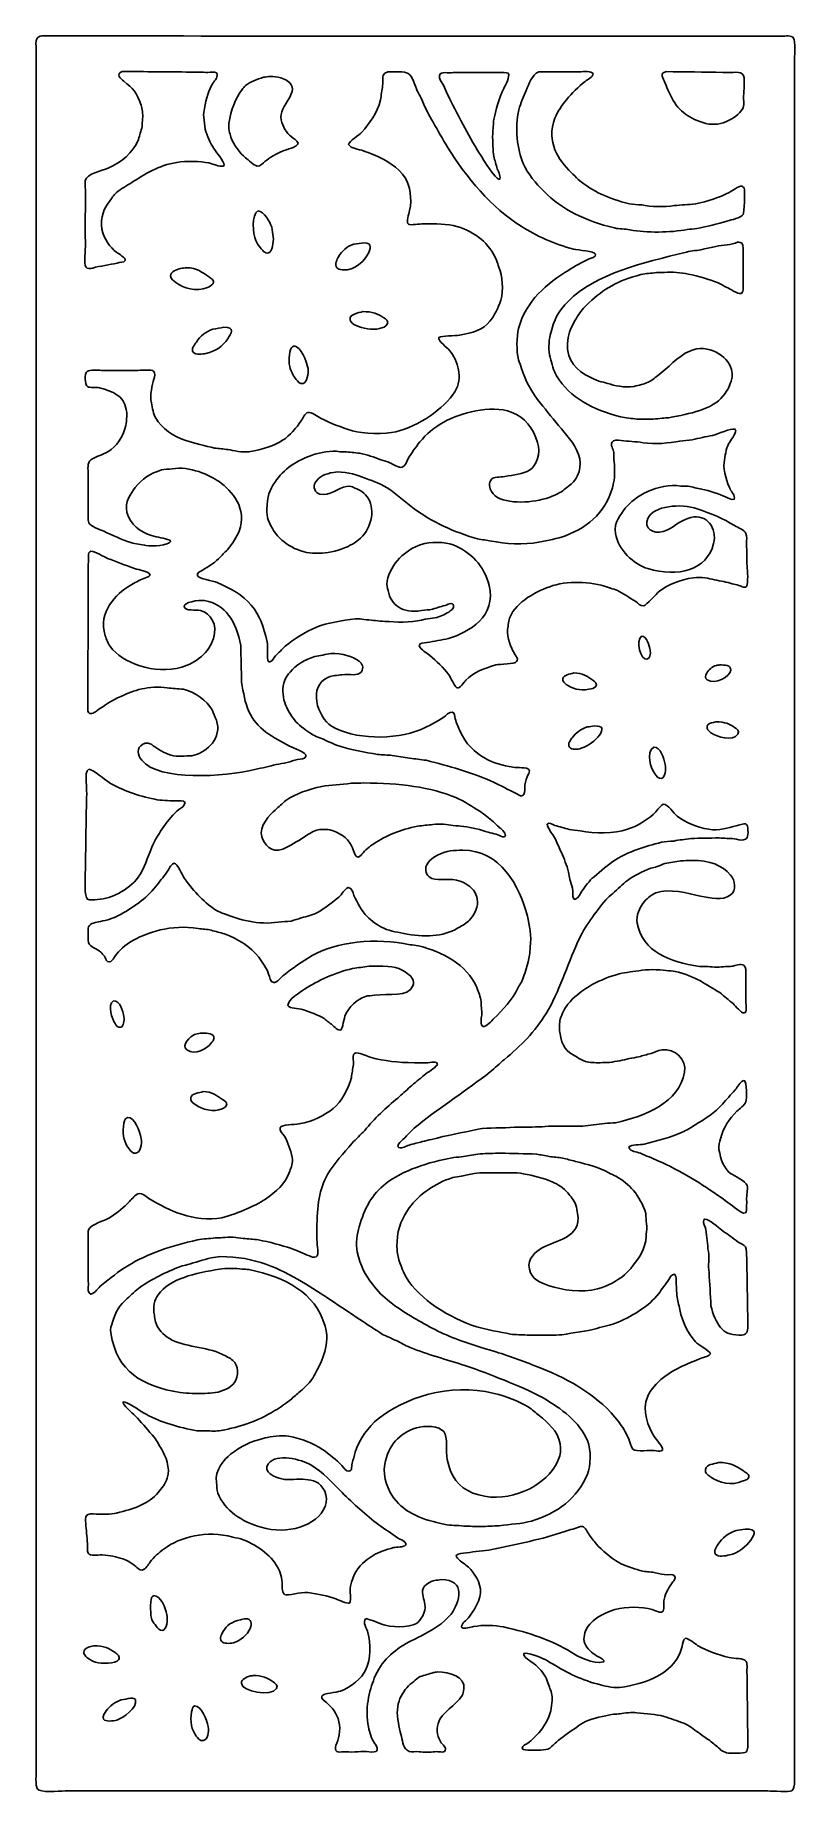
# Model space of a CAD drawing. Header units: centimetres. Extents: x -27 to -22.1, y -9 to 2.3.
import ezdxf

# ---------------------------------------------------------------- set-up
doc = ezdxf.new("R2010")
doc.units = ezdxf.units.CM
doc.header["$MEASUREMENT"] = 0
doc.layers.add('layer 1', color=7, linetype='Continuous')

msp = doc.modelspace()

# ---------------------------------------------------------------- linework, layer by layer
at = {"layer": 'layer 1', "color": 250}
for points, knots in [([(-26.96089, 2.29281), (-25.74886, 2.28924), (-24.52406, 2.28987), (-23.3071, 2.28987), (-23.3071, 2.28987), (-23.01013, 2.28987), (-22.71307, 2.28987), (-22.4161, 2.28987), (-22.4161, 2.28987), (-22.34473, 2.28987), (-22.27335, 2.28987), (-22.20198, 2.28987), (-22.20198, 2.28987), (-22.17326, 2.28987), (-22.1369, 2.29621), (-22.12403, 2.2791), (-22.12403, 2.2791), (-22.10817, 2.258), (-22.11712, 2.15605), (-22.11712, 2.11653), (-22.11712, 2.11653), (-22.11712, 1.97094), (-22.11712, 1.82532), (-22.11712, 1.67973), (-22.11712, 1.67973), (-22.11712, 1.11895), (-22.11712, 0.55799), (-22.11712, -0.0028), (-22.11712, -0.0028), (-22.11712, -2.15814), (-22.11712, -4.31413), (-22.11712, -6.46947), (-22.11712, -6.46947), (-22.11712, -7.10892), (-22.11712, -7.74857), (-22.11712, -8.38803), (-22.11712, -8.38803), (-22.11712, -8.54014), (-22.11712, -8.69229), (-22.11712, -8.8444), (-22.11712, -8.8444), (-22.11712, -8.88635), (-22.10755, -8.98139), (-22.1339, -8.99522), (-22.1339, -8.99522), (-22.15275, -9.00512), (-22.25444, -8.99719), (-22.28782, -8.99718), (-22.28782, -8.99718), (-22.41872, -8.99718), (-22.54965, -8.99718), (-22.68054, -8.99718), (-22.68054, -8.99718), (-23.1551, -8.99718), (-23.6298, -8.99718), (-24.10436, -8.99718), (-24.10436, -8.99718), (-24.83051, -8.99718), (-25.55687, -8.99718), (-26.28302, -8.99718), (-26.28302, -8.99718), (-26.45929, -8.99718), (-26.63562, -8.99718), (-26.81189, -8.99718), (-26.81189, -8.99718), (-26.85606, -8.99719), (-26.97193, -9.00917), (-26.9895, -8.98543), (-26.9895, -8.98543), (-27.00453, -8.96513), (-26.9974, -8.88265), (-26.9974, -8.84832), (-26.9974, -8.84832), (-26.9974, -8.72983), (-26.9974, -8.61131), (-26.9974, -8.49282), (-26.9974, -8.49282), (-26.9974, -8.03616), (-26.9974, -7.57936), (-26.9974, -7.1227), (-26.9974, -7.1227), (-26.9974, -5.37114), (-26.9974, -3.61905), (-26.9974, -1.86749), (-26.9974, -1.86749), (-26.9974, -0.81185), (-26.9974, 0.24411), (-26.9974, 1.29974), (-26.9974, 1.29974), (-26.9974, 1.54848), (-26.9974, 1.79728), (-26.9974, 2.04601), (-26.9974, 2.04601), (-26.9974, 2.09889), (-26.9974, 2.15179), (-26.9974, 2.20467), (-26.9974, 2.20467), (-26.99742, 2.2281), (-27.00326, 2.25672), (-26.99345, 2.27322), (-26.99345, 2.27322), (-26.98574, 2.2862), (-26.97585, 2.28652), (-26.96089, 2.29281)], [0, 0, 0, 0, 0.03703704, 0.03703704, 0.03703704, 0.03703704, 0.07407407, 0.07407407, 0.07407407, 0.07407407, 0.11111111, 0.11111111, 0.11111111, 0.11111111, 0.14814815, 0.14814815, 0.14814815, 0.14814815, 0.18518519, 0.18518519, 0.18518519, 0.18518519, 0.22222222, 0.22222222, 0.22222222, 0.22222222, 0.25925926, 0.25925926, 0.25925926, 0.25925926, 0.2962963, 0.2962963, 0.2962963, 0.2962963, 0.33333333, 0.33333333, 0.33333333, 0.33333333, 0.37037037, 0.37037037, 0.37037037, 0.37037037, 0.40740741, 0.40740741, 0.40740741, 0.40740741, 0.44444444, 0.44444444, 0.44444444, 0.44444444, 0.48148148, 0.48148148, 0.48148148, 0.48148148, 0.51851852, 0.51851852, 0.51851852, 0.51851852, 0.55555556, 0.55555556, 0.55555556, 0.55555556, 0.59259259, 0.59259259, 0.59259259, 0.59259259, 0.62962963, 0.62962963, 0.62962963, 0.62962963, 0.66666667, 0.66666667, 0.66666667, 0.66666667, 0.7037037, 0.7037037, 0.7037037, 0.7037037, 0.74074074, 0.74074074, 0.74074074, 0.74074074, 0.77777778, 0.77777778, 0.77777778, 0.77777778, 0.81481481, 0.81481481, 0.81481481, 0.81481481, 0.85185185, 0.85185185, 0.85185185, 0.85185185, 0.88888889, 0.88888889, 0.88888889, 0.88888889, 0.92592593, 0.92592593, 0.92592593, 0.92592593, 1, 1, 1, 1]), ([(-26.44484, 2.06266), (-26.48559, 2.04362), (-26.45601, 2.01753), (-26.43398, 1.99998), (-26.43398, 1.99998), (-26.37485, 1.95287), (-26.34812, 1.92821), (-26.32249, 1.84622), (-26.32249, 1.84622), (-26.3154, 1.82357), (-26.30866, 1.78941), (-26.31361, 1.75808), (-26.31361, 1.75808), (-26.31426, 1.74143), (-26.31492, 1.72478), (-26.31558, 1.70814), (-26.31558, 1.70814), (-26.32347, 1.68039), (-26.33137, 1.65264), (-26.33926, 1.62489), (-26.33926, 1.62489), (-26.37355, 1.53821), (-26.45019, 1.47861), (-26.53463, 1.44175), (-26.53463, 1.44175), (-26.57368, 1.4247), (-26.67399, 1.40428), (-26.68165, 1.36144), (-26.68165, 1.36144), (-26.68132, 1.30693), (-26.68099, 1.2524), (-26.68066, 1.19789), (-26.68066, 1.19789), (-26.68099, 1.17472), (-26.68132, 1.15153), (-26.68165, 1.12836), (-26.68165, 1.12836), (-26.68165, 1.06893), (-26.68244, 1.00952), (-26.68066, 0.95305), (-26.68066, 0.95305), (-26.67957, 0.91827), (-26.693, 0.82537), (-26.67672, 0.80321), (-26.67672, 0.80321), (-26.66837, 0.79186), (-26.64806, 0.79395), (-26.6333, 0.79832), (-26.6333, 0.79832), (-26.58607, 0.81227), (-26.52403, 0.81814), (-26.4774, 0.83063), (-26.4774, 0.83063), (-26.45944, 0.83545), (-26.43153, 0.83202), (-26.42412, 0.84728), (-26.42412, 0.84728), (-26.4203, 0.8634), (-26.4669, 0.88916), (-26.47839, 0.89821), (-26.47839, 0.89821), (-26.52327, 0.93357), (-26.56196, 0.98157), (-26.5741, 1.04903), (-26.5741, 1.04903), (-26.58807, 1.12667), (-26.55739, 1.18537), (-26.52772, 1.22433), (-26.52772, 1.22433), (-26.51332, 1.24325), (-26.49999, 1.26844), (-26.48135, 1.2831), (-26.48135, 1.2831), (-26.45044, 1.3074), (-26.41681, 1.32741), (-26.38268, 1.34871), (-26.38268, 1.34871), (-26.29806, 1.40152), (-26.21041, 1.45819), (-26.09258, 1.47799), (-26.09258, 1.47799), (-26.03262, 1.48806), (-25.9413, 1.48614), (-25.88537, 1.47407), (-25.88537, 1.47407), (-25.85606, 1.46774), (-25.82337, 1.44767), (-25.79262, 1.45448), (-25.79262, 1.45448), (-25.79098, 1.45644), (-25.78933, 1.4584), (-25.78769, 1.46036), (-25.78769, 1.46036), (-25.78736, 1.4823), (-25.84204, 1.54794), (-25.85479, 1.56809), (-25.85479, 1.56809), (-25.87693, 1.6031), (-25.89946, 1.64834), (-25.91004, 1.69247), (-25.91004, 1.69247), (-25.913, 1.71793), (-25.91596, 1.74339), (-25.91892, 1.76886), (-25.91892, 1.76886), (-25.92217, 1.78762), (-25.91787, 1.80977), (-25.91497, 1.82468), (-25.91497, 1.82468), (-25.90229, 1.89009), (-25.88875, 1.94306), (-25.85775, 1.98921), (-25.85775, 1.98921), (-25.8507, 1.9997), (-25.81865, 2.03742), (-25.83801, 2.05287), (-25.83801, 2.05287), (-25.85031, 2.06268), (-25.87382, 2.05678), (-25.89228, 2.05679), (-25.89228, 2.05679), (-25.92977, 2.05744), (-25.96727, 2.05809), (-26.00477, 2.05874), (-26.00477, 2.05874), (-26.15144, 2.06005), (-26.29816, 2.06136), (-26.44484, 2.06266)], [0, 0, 0, 0, 0.03030303, 0.03030303, 0.03030303, 0.03030303, 0.06060606, 0.06060606, 0.06060606, 0.06060606, 0.09090909, 0.09090909, 0.09090909, 0.09090909, 0.12121212, 0.12121212, 0.12121212, 0.12121212, 0.15151515, 0.15151515, 0.15151515, 0.15151515, 0.18181818, 0.18181818, 0.18181818, 0.18181818, 0.21212121, 0.21212121, 0.21212121, 0.21212121, 0.24242424, 0.24242424, 0.24242424, 0.24242424, 0.27272727, 0.27272727, 0.27272727, 0.27272727, 0.3030303, 0.3030303, 0.3030303, 0.3030303, 0.33333333, 0.33333333, 0.33333333, 0.33333333, 0.36363636, 0.36363636, 0.36363636, 0.36363636, 0.39393939, 0.39393939, 0.39393939, 0.39393939, 0.42424242, 0.42424242, 0.42424242, 0.42424242, 0.45454545, 0.45454545, 0.45454545, 0.45454545, 0.48484848, 0.48484848, 0.48484848, 0.48484848, 0.51515152, 0.51515152, 0.51515152, 0.51515152, 0.54545455, 0.54545455, 0.54545455, 0.54545455, 0.57575758, 0.57575758, 0.57575758, 0.57575758, 0.60606061, 0.60606061, 0.60606061, 0.60606061, 0.63636364, 0.63636364, 0.63636364, 0.63636364, 0.66666667, 0.66666667, 0.66666667, 0.66666667, 0.6969697, 0.6969697, 0.6969697, 0.6969697, 0.72727273, 0.72727273, 0.72727273, 0.72727273, 0.75757576, 0.75757576, 0.75757576, 0.75757576, 0.78787879, 0.78787879, 0.78787879, 0.78787879, 0.81818182, 0.81818182, 0.81818182, 0.81818182, 0.84848485, 0.84848485, 0.84848485, 0.84848485, 0.87878788, 0.87878788, 0.87878788, 0.87878788, 0.90909091, 0.90909091, 0.90909091, 0.90909091, 0.93939394, 0.93939394, 0.93939394, 0.93939394, 1, 1, 1, 1]), ([(-24.73487, 2.05972), (-24.74559, 2.0545), (-24.75461, 2.05375), (-24.76052, 2.04405), (-24.76052, 2.04405), (-24.77159, 2.02592), (-24.76316, 1.99778), (-24.76743, 1.97158), (-24.76743, 1.97158), (-24.77203, 1.9409), (-24.77664, 1.91021), (-24.78124, 1.87952), (-24.78124, 1.87952), (-24.8025, 1.78967), (-24.85211, 1.73285), (-24.90162, 1.6719), (-24.90162, 1.6719), (-24.91743, 1.65244), (-24.98534, 1.61531), (-24.98648, 1.59257), (-24.98648, 1.59257), (-24.97132, 1.5647), (-24.92275, 1.56394), (-24.89077, 1.55242), (-24.89077, 1.55242), (-24.87062, 1.54516), (-24.85102, 1.53634), (-24.82959, 1.52793), (-24.82959, 1.52793), (-24.74947, 1.4965), (-24.66556, 1.44665), (-24.62238, 1.37809), (-24.62238, 1.37809), (-24.59181, 1.32955), (-24.57684, 1.24292), (-24.59377, 1.16753), (-24.59377, 1.16753), (-24.59852, 1.14639), (-24.61945, 1.09332), (-24.60166, 1.08135), (-24.60166, 1.08135), (-24.5858, 1.07068), (-24.53081, 1.0833), (-24.50496, 1.08331), (-24.50496, 1.08331), (-24.42939, 1.08332), (-24.34952, 1.08369), (-24.28986, 1.06568), (-24.28986, 1.06568), (-24.16775, 1.02882), (-24.08219, 0.9582), (-24.0343, 0.84826), (-24.0343, 0.84826), (-24.02937, 0.83325), (-24.02444, 0.81823), (-24.0195, 0.80321), (-24.0195, 0.80321), (-23.99797, 0.74853), (-23.98602, 0.6571), (-24.00766, 0.59069), (-24.00766, 0.59069), (-24.02414, 0.54013), (-24.04778, 0.49328), (-24.07772, 0.45554), (-24.07772, 0.45554), (-24.12073, 0.40134), (-24.18858, 0.38122), (-24.2721, 0.36642), (-24.2721, 0.36642), (-24.30404, 0.36076), (-24.38398, 0.36489), (-24.40531, 0.35173), (-24.40531, 0.35173), (-24.41204, 0.32752), (-24.35059, 0.2865), (-24.33624, 0.26848), (-24.33624, 0.26848), (-24.28331, 0.20204), (-24.24732, 0.09164), (-24.30368, 0.0021), (-24.30368, 0.0021), (-24.37296, -0.10796), (-24.53681, -0.21899), (-24.68159, -0.25449), (-24.68159, -0.25449), (-24.75138, -0.2716), (-24.89721, -0.26781), (-24.96181, -0.24861), (-24.96181, -0.24861), (-25.03441, -0.22705), (-25.10356, -0.19882), (-25.16803, -0.16635), (-25.16803, -0.16635), (-25.18328, -0.15867), (-25.22723, -0.12485), (-25.24796, -0.13011), (-25.24796, -0.13011), (-25.26955, -0.13559), (-25.28166, -0.17043), (-25.29335, -0.18691), (-25.29335, -0.18691), (-25.31893, -0.22298), (-25.36985, -0.28436), (-25.40682, -0.30738), (-25.40682, -0.30738), (-25.47457, -0.34957), (-25.53361, -0.36641), (-25.62883, -0.38279), (-25.62883, -0.38279), (-25.66626, -0.38922), (-25.7314, -0.37522), (-25.76302, -0.36907), (-25.76302, -0.36907), (-25.79163, -0.36581), (-25.82025, -0.36255), (-25.84886, -0.35928), (-25.84886, -0.35928), (-25.91, -0.34578), (-25.97791, -0.32914), (-26.03535, -0.31129), (-26.03535, -0.31129), (-26.11412, -0.28683), (-26.18928, -0.23167), (-26.22776, -0.16635), (-26.22776, -0.16635), (-26.24261, -0.14114), (-26.25037, -0.1007), (-26.25638, -0.06939), (-26.25638, -0.06939), (-26.2666, -0.01616), (-26.25187, 0.04486), (-26.2396, 0.08437), (-26.2396, 0.08437), (-26.23515, 0.09871), (-26.22846, 0.12424), (-26.24158, 0.13431), (-26.24158, 0.13431), (-26.25953, 0.1481), (-26.3102, 0.14019), (-26.34025, 0.14019), (-26.34025, 0.14019), (-26.41918, 0.14019), (-26.49813, 0.14019), (-26.57706, 0.14019), (-26.57706, 0.14019), (-26.60553, 0.14019), (-26.65246, 0.14613), (-26.66981, 0.13333), (-26.66981, 0.13333), (-26.6877, 0.12013), (-26.68544, 0.04818), (-26.66784, 0.03638), (-26.66784, 0.03638), (-26.6514, 0.02536), (-26.61018, 0.03303), (-26.58988, 0.02756), (-26.58988, 0.02756), (-26.50353, 0.00429), (-26.43701, -0.02023), (-26.4182, -0.11052), (-26.4182, -0.11052), (-26.41562, -0.12289), (-26.41167, -0.14189), (-26.41425, -0.15753), (-26.41425, -0.15753), (-26.41622, -0.17679), (-26.4182, -0.19606), (-26.42017, -0.21532), (-26.42017, -0.21532), (-26.43932, -0.2892), (-26.47872, -0.34781), (-26.5366, -0.38376), (-26.5366, -0.38376), (-26.56335, -0.40038), (-26.64088, -0.42283), (-26.65501, -0.44449), (-26.65501, -0.44449), (-26.66902, -0.46597), (-26.6629, -0.51165), (-26.6629, -0.54536), (-26.6629, -0.54536), (-26.6629, -0.61227), (-26.6629, -0.67921), (-26.6629, -0.74613), (-26.6629, -0.74613), (-26.6629, -0.77512), (-26.66767, -0.81842), (-26.65797, -0.84112), (-26.65797, -0.84112), (-26.64861, -0.86302), (-26.58733, -0.88461), (-26.56324, -0.89499), (-26.56324, -0.89499), (-26.50657, -0.91941), (-26.44881, -0.94823), (-26.38761, -0.96746), (-26.38761, -0.96746), (-26.35822, -0.9767), (-26.31811, -0.9799), (-26.28894, -0.98607), (-26.28894, -0.98607), (-26.25054, -0.99419), (-26.14495, -0.98442), (-26.13304, -0.96158), (-26.13304, -0.96158), (-26.13435, -0.95832), (-26.13567, -0.95505), (-26.13698, -0.95179), (-26.13698, -0.95179), (-26.17507, -0.9383), (-26.21662, -0.9346), (-26.25539, -0.92241), (-26.25539, -0.92241), (-26.32638, -0.90009), (-26.39535, -0.84991), (-26.41326, -0.77453), (-26.41326, -0.77453), (-26.42972, -0.70528), (-26.38811, -0.65035), (-26.35998, -0.61391), (-26.35998, -0.61391), (-26.31834, -0.55998), (-26.26451, -0.52265), (-26.19125, -0.50031), (-26.19125, -0.50031), (-26.17018, -0.49388), (-26.14715, -0.49642), (-26.12218, -0.49247), (-26.12218, -0.49247), (-26.00956, -0.47466), (-25.88109, -0.5329), (-25.82025, -0.57572), (-25.82025, -0.57572), (-25.73646, -0.63469), (-25.63629, -0.74937), (-25.69198, -0.89401), (-25.69198, -0.89401), (-25.70724, -0.93366), (-25.73557, -0.97592), (-25.76105, -1.00761), (-25.76105, -1.00761), (-25.77657, -1.02693), (-25.79752, -1.04198), (-25.81334, -1.06148), (-25.81334, -1.06148), (-25.83546, -1.08873), (-25.89554, -1.12527), (-25.92682, -1.1457), (-25.92682, -1.1457), (-25.9366, -1.1521), (-25.9674, -1.16172), (-25.96036, -1.17998), (-25.96036, -1.17998), (-25.95038, -1.19943), (-25.85888, -1.21418), (-25.83308, -1.22503), (-25.83308, -1.22503), (-25.74755, -1.26101), (-25.66715, -1.30304), (-25.61304, -1.36997), (-25.61304, -1.36997), (-25.55558, -1.44105), (-25.53587, -1.50258), (-25.51141, -1.60698), (-25.51141, -1.60698), (-25.50409, -1.6382), (-25.51504, -1.71431), (-25.50253, -1.73331), (-25.50253, -1.73331), (-25.49924, -1.73397), (-25.49595, -1.73462), (-25.49266, -1.73527), (-25.49266, -1.73527), (-25.4759, -1.72781), (-25.46793, -1.70959), (-25.45714, -1.6961), (-25.45714, -1.6961), (-25.43642, -1.67554), (-25.4157, -1.65496), (-25.39498, -1.6344), (-25.39498, -1.6344), (-25.33578, -1.58708), (-25.26799, -1.54351), (-25.19369, -1.51198), (-25.19369, -1.51198), (-25.12334, -1.48213), (-25.02977, -1.47048), (-24.94504, -1.45714), (-24.94504, -1.45714), (-24.93057, -1.45779), (-24.91609, -1.45844), (-24.90162, -1.4591), (-24.90162, -1.4591), (-24.85889, -1.46595), (-24.82354, -1.46726), (-24.78322, -1.47379), (-24.78322, -1.47379), (-24.76381, -1.47411), (-24.7444, -1.47444), (-24.725, -1.47477), (-24.725, -1.47477), (-24.64993, -1.48637), (-24.55342, -1.47408), (-24.49312, -1.46105), (-24.49312, -1.46105), (-24.47273, -1.45812), (-24.45234, -1.45518), (-24.43195, -1.45224), (-24.43195, -1.45224), (-24.39905, -1.44417), (-24.36726, -1.43059), (-24.34216, -1.41405), (-24.34216, -1.41405), (-24.33132, -1.4069), (-24.305, -1.39137), (-24.31058, -1.37291), (-24.31058, -1.37291), (-24.31127, -1.36632), (-24.31345, -1.36339), (-24.31848, -1.36116), (-24.31848, -1.36116), (-24.33078, -1.35436), (-24.34561, -1.36443), (-24.354, -1.36802), (-24.354, -1.36802), (-24.38458, -1.37716), (-24.41518, -1.3863), (-24.44576, -1.39544), (-24.44576, -1.39544), (-24.46836, -1.40176), (-24.49176, -1.40098), (-24.51779, -1.40523), (-24.51779, -1.40523), (-24.64047, -1.42528), (-24.71271, -1.36891), (-24.73289, -1.27596), (-24.73289, -1.27596), (-24.7366, -1.2589), (-24.74303, -1.23724), (-24.73881, -1.21622), (-24.73881, -1.21622), (-24.71602, -1.10254), (-24.62039, -1.01398), (-24.51878, -0.97921), (-24.51878, -0.97921), (-24.46434, -0.96058), (-24.36555, -0.96159), (-24.31453, -0.98215), (-24.31453, -0.98215), (-24.20009, -1.02827), (-24.11475, -1.1151), (-24.08265, -1.24266), (-24.08265, -1.24266), (-24.03273, -1.44106), (-24.21074, -1.54422), (-24.34314, -1.58445), (-24.34314, -1.58445), (-24.38951, -1.59327), (-24.4359, -1.60208), (-24.48227, -1.6109), (-24.48227, -1.6109), (-24.50359, -1.61484), (-24.53009, -1.60888), (-24.53161, -1.63244), (-24.53161, -1.63244), (-24.52078, -1.65793), (-24.4872, -1.67573), (-24.46648, -1.69218), (-24.46648, -1.69218), (-24.42051, -1.72869), (-24.37678, -1.77173), (-24.34117, -1.81852), (-24.34117, -1.81852), (-24.32835, -1.83537), (-24.30577, -1.89313), (-24.28986, -1.90078), (-24.28986, -1.90078), (-24.27082, -1.90995), (-24.24327, -1.86332), (-24.23263, -1.8528), (-24.23263, -1.8528), (-24.18394, -1.80462), (-24.11562, -1.77551), (-24.03924, -1.75486), (-24.03924, -1.75486), (-24.01363, -1.74794), (-23.91685, -1.74915), (-23.90504, -1.73331), (-23.90504, -1.73331), (-23.89012, -1.71329), (-23.9149, -1.68974), (-23.92182, -1.67749), (-23.92182, -1.67749), (-23.939, -1.64709), (-23.97106, -1.57874), (-23.96326, -1.52667), (-23.96326, -1.52667), (-23.95899, -1.49816), (-23.95728, -1.46913), (-23.94747, -1.44538), (-23.94747, -1.44538), (-23.90871, -1.35157), (-23.77554, -1.27651), (-23.67218, -1.24462), (-23.67218, -1.24462), (-23.55704, -1.20909), (-23.39972, -1.2218), (-23.30019, -1.26029), (-23.30019, -1.26029), (-23.28539, -1.26518), (-23.27059, -1.27008), (-23.25579, -1.27498), (-23.25579, -1.27498), (-23.21632, -1.29881), (-23.17685, -1.32264), (-23.13738, -1.34647), (-23.13738, -1.34647), (-23.12449, -1.35463), (-23.1099, -1.3779), (-23.08706, -1.37389), (-23.08706, -1.37389), (-23.06774, -1.37051), (-23.00675, -1.29731), (-22.98543, -1.28085), (-22.98543, -1.28085), (-22.92767, -1.23626), (-22.85579, -1.20755), (-22.76638, -1.19369), (-22.76638, -1.19369), (-22.7173, -1.18608), (-22.66788, -1.19822), (-22.63219, -1.20642), (-22.63219, -1.20642), (-22.59162, -1.21574), (-22.55146, -1.22159), (-22.51674, -1.23286), (-22.51674, -1.23286), (-22.5026, -1.23613), (-22.48845, -1.23939), (-22.47431, -1.24266), (-22.47431, -1.24266), (-22.46478, -1.24658), (-22.45524, -1.25049), (-22.4457, -1.25441), (-22.4457, -1.25441), (-22.43512, -1.25672), (-22.42905, -1.2518), (-22.42399, -1.24853), (-22.42399, -1.24853), (-22.41439, -1.22292), (-22.41717, -1.15161), (-22.42202, -1.11926), (-22.42202, -1.11926), (-22.423, -1.0716), (-22.42399, -1.02393), (-22.42498, -0.97627), (-22.42498, -0.97627), (-22.425, -0.95499), (-22.42138, -0.92481), (-22.42892, -0.90968), (-22.42892, -0.90968), (-22.44159, -0.88429), (-22.47792, -0.87228), (-22.50194, -0.85777), (-22.50194, -0.85777), (-22.57488, -0.81372), (-22.65596, -0.77977), (-22.7427, -0.75004), (-22.7427, -0.75004), (-22.84691, -0.71433), (-23.02422, -0.7298), (-23.06042, -0.81174), (-23.06042, -0.81174), (-23.08929, -0.87709), (-23.02469, -0.91457), (-22.96274, -0.89597), (-22.96274, -0.89597), (-22.89576, -0.87586), (-22.85598, -0.82367), (-22.78315, -0.80587), (-22.78315, -0.80587), (-22.68209, -0.78117), (-22.61175, -0.87321), (-22.63712, -0.97432), (-22.63712, -0.97432), (-22.67996, -1.145), (-22.86822, -1.19328), (-23.06042, -1.13493), (-23.06042, -1.13493), (-23.1519, -1.10716), (-23.25248, -1.01251), (-23.26862, -0.90968), (-23.26862, -0.90968), (-23.28009, -0.83654), (-23.23378, -0.78287), (-23.20547, -0.74711), (-23.20547, -0.74711), (-23.14607, -0.67209), (-22.99621, -0.58207), (-22.84729, -0.60412), (-22.84729, -0.60412), (-22.8315, -0.60445), (-22.81571, -0.60477), (-22.79993, -0.6051), (-22.79993, -0.6051), (-22.77132, -0.6113), (-22.7427, -0.6175), (-22.71408, -0.62371), (-22.71408, -0.62371), (-22.66446, -0.6343), (-22.6039, -0.65421), (-22.56114, -0.67365), (-22.56114, -0.67365), (-22.54604, -0.68052), (-22.52161, -0.69793), (-22.50391, -0.68834), (-22.50391, -0.68834), (-22.49755, -0.66324), (-22.52253, -0.64126), (-22.53154, -0.62273), (-22.53154, -0.62273), (-22.54678, -0.59139), (-22.57786, -0.50319), (-22.56904, -0.45232), (-22.56904, -0.45232), (-22.56222, -0.41299), (-22.55813, -0.36319), (-22.54042, -0.33284), (-22.54042, -0.33284), (-22.52841, -0.31225), (-22.49584, -0.27094), (-22.49503, -0.24568), (-22.49503, -0.24568), (-22.49668, -0.24306), (-22.49832, -0.24045), (-22.49997, -0.23784), (-22.49997, -0.23784), (-22.52554, -0.23007), (-22.61253, -0.27082), (-22.64403, -0.27897), (-22.64403, -0.27897), (-22.66573, -0.28289), (-22.68744, -0.28681), (-22.70915, -0.29073), (-22.70915, -0.29073), (-22.73118, -0.29628), (-22.75323, -0.30183), (-22.77526, -0.30738), (-22.77526, -0.30738), (-22.8019, -0.30999), (-22.82855, -0.3126), (-22.85518, -0.31521), (-22.85518, -0.31521), (-22.92166, -0.32746), (-23.01515, -0.33761), (-23.09101, -0.325), (-23.09101, -0.325), (-23.14093, -0.31671), (-23.18589, -0.31836), (-23.23309, -0.31031), (-23.23309, -0.31031), (-23.25471, -0.30663), (-23.2818, -0.30838), (-23.29032, -0.32109), (-23.29032, -0.32109), (-23.3032, -0.34027), (-23.28288, -0.36869), (-23.27947, -0.38768), (-23.27947, -0.38768), (-23.27914, -0.4027), (-23.27881, -0.41772), (-23.27848, -0.43273), (-23.27848, -0.43273), (-23.2724, -0.47031), (-23.27287, -0.54529), (-23.28046, -0.58257), (-23.28046, -0.58257), (-23.31591, -0.7568), (-23.43662, -0.86565), (-23.59028, -0.92339), (-23.59028, -0.92339), (-23.64359, -0.94342), (-23.70218, -0.95311), (-23.76394, -0.9655), (-23.76394, -0.9655), (-23.85111, -0.98298), (-23.98819, -0.97501), (-24.06785, -0.95767), (-24.06785, -0.95767), (-24.09745, -0.9531), (-24.12706, -0.94853), (-24.15666, -0.94396), (-24.15666, -0.94396), (-24.3142, -0.89589), (-24.44789, -0.83728), (-24.56417, -0.75004), (-24.56417, -0.75004), (-24.62262, -0.70619), (-24.67492, -0.65482), (-24.73881, -0.61587), (-24.73881, -0.61587), (-24.78858, -0.58554), (-24.84352, -0.56594), (-24.90261, -0.54536), (-24.90261, -0.54536), (-24.94662, -0.53003), (-25.0184, -0.50494), (-25.08318, -0.51598), (-25.08318, -0.51598), (-25.13684, -0.52512), (-25.1755, -0.54103), (-25.19961, -0.57866), (-25.19961, -0.57866), (-25.22013, -0.61069), (-25.20162, -0.64764), (-25.17099, -0.65603), (-25.17099, -0.65603), (-25.11119, -0.6724), (-25.05402, -0.61569), (-24.99931, -0.60608), (-24.99931, -0.60608), (-24.97133, -0.60116), (-24.95085, -0.61571), (-24.9332, -0.62273), (-24.9332, -0.62273), (-24.84323, -0.65851), (-24.81451, -0.75759), (-24.85623, -0.86267), (-24.85623, -0.86267), (-24.89412, -0.9581), (-25.00259, -1.01073), (-25.1187, -1.03112), (-25.1187, -1.03112), (-25.16342, -1.03897), (-25.23336, -1.03914), (-25.27361, -1.0272), (-25.27361, -1.0272), (-25.38967, -0.99277), (-25.46223, -0.92783), (-25.5045, -0.82056), (-25.5045, -0.82056), (-25.5119, -0.80177), (-25.51228, -0.77771), (-25.5124, -0.752), (-25.5124, -0.752), (-25.51275, -0.6733), (-25.49388, -0.62816), (-25.46207, -0.58062), (-25.46207, -0.58062), (-25.40252, -0.49157), (-25.32178, -0.44006), (-25.21046, -0.40139), (-25.21046, -0.40139), (-25.17242, -0.38818), (-25.09741, -0.37397), (-25.04371, -0.38279), (-25.04371, -0.38279), (-25.03286, -0.38279), (-25.022, -0.38279), (-25.01115, -0.38279), (-25.01115, -0.38279), (-24.97958, -0.38605), (-24.94799, -0.38931), (-24.91642, -0.39258), (-24.91642, -0.39258), (-24.86921, -0.40246), (-24.82082, -0.41895), (-24.78026, -0.43469), (-24.78026, -0.43469), (-24.75995, -0.44257), (-24.73943, -0.44555), (-24.72105, -0.45428), (-24.72105, -0.45428), (-24.70628, -0.4613), (-24.66104, -0.48981), (-24.64113, -0.48268), (-24.64113, -0.48268), (-24.62163, -0.4757), (-24.61458, -0.44769), (-24.60462, -0.43077), (-24.60462, -0.43077), (-24.58184, -0.39207), (-24.55539, -0.35462), (-24.52766, -0.32011), (-24.52766, -0.32011), (-24.44592, -0.21837), (-24.32125, -0.15036), (-24.16751, -0.12032), (-24.16751, -0.12032), (-24.09533, -0.10621), (-24.002, -0.10383), (-23.93958, -0.12815), (-23.93958, -0.12815), (-23.84583, -0.16469), (-23.80293, -0.22611), (-23.76986, -0.32305), (-23.76986, -0.32305), (-23.74671, -0.39093), (-23.7778, -0.4743), (-23.82117, -0.50129), (-23.82117, -0.50129), (-23.86201, -0.5267), (-23.9249, -0.5324), (-23.98102, -0.54242), (-23.98102, -0.54242), (-24.01381, -0.54828), (-24.05186, -0.54205), (-24.06884, -0.56299), (-24.06884, -0.56299), (-24.07567, -0.57141), (-24.08161, -0.58647), (-24.07969, -0.6002), (-24.07969, -0.6002), (-24.07135, -0.66007), (-24.0264, -0.68496), (-23.97115, -0.69716), (-23.97115, -0.69716), (-23.85103, -0.72369), (-23.70233, -0.69062), (-23.62679, -0.64623), (-23.62679, -0.64623), (-23.60052, -0.63079), (-23.57818, -0.60972), (-23.55476, -0.59139), (-23.55476, -0.59139), (-23.51091, -0.55706), (-23.47788, -0.47309), (-23.50641, -0.40041), (-23.50641, -0.40041), (-23.53858, -0.3185), (-23.58583, -0.27652), (-23.63469, -0.21434), (-23.63469, -0.21434), (-23.72487, -0.09956), (-23.82483, -0.00579), (-23.87347, 0.15194), (-23.87347, 0.15194), (-23.88005, 0.17087), (-23.88663, 0.18981), (-23.8932, 0.20874), (-23.8932, 0.20874), (-23.90707, 0.26373), (-23.90569, 0.35627), (-23.89222, 0.40951), (-23.89222, 0.40951), (-23.84751, 0.5862), (-23.70767, 0.70003), (-23.56956, 0.78558), (-23.56956, 0.78558), (-23.52832, 0.81113), (-23.48379, 0.83758), (-23.43833, 0.85708), (-23.43833, 0.85708), (-23.42523, 0.86269), (-23.39349, 0.86803), (-23.39787, 0.88646), (-23.39787, 0.88646), (-23.40201, 0.90715), (-23.51155, 0.91304), (-23.53799, 0.91975), (-23.53799, 0.91975), (-23.66615, 0.95231), (-23.77645, 1.00484), (-23.87544, 1.06666), (-23.87544, 1.06666), (-24.06376, 1.18426), (-24.23293, 1.38571), (-24.35005, 1.57494), (-24.35005, 1.57494), (-24.38097, 1.62848), (-24.41189, 1.68202), (-24.4428, 1.73556), (-24.4428, 1.73556), (-24.47219, 1.78524), (-24.49619, 1.83701), (-24.51977, 1.89127), (-24.51977, 1.89127), (-24.52799, 1.90694), (-24.53621, 1.92262), (-24.54443, 1.93828), (-24.54443, 1.93828), (-24.55744, 1.97059), (-24.57589, 2.0336), (-24.60265, 2.04993), (-24.60265, 2.04993), (-24.62594, 2.06415), (-24.69747, 2.05994), (-24.73487, 2.05972)], [0, 0, 0, 0, 0.00505051, 0.00505051, 0.00505051, 0.00505051, 0.01010101, 0.01010101, 0.01010101, 0.01010101, 0.01515152, 0.01515152, 0.01515152, 0.01515152, 0.02020202, 0.02020202, 0.02020202, 0.02020202, 0.02525253, 0.02525253, 0.02525253, 0.02525253, 0.03030303, 0.03030303, 0.03030303, 0.03030303, 0.03535354, 0.03535354, 0.03535354, 0.03535354, 0.04040404, 0.04040404, 0.04040404, 0.04040404, 0.04545455, 0.04545455, 0.04545455, 0.04545455, 0.05050505, 0.05050505, 0.05050505, 0.05050505, 0.05555556, 0.05555556, 0.05555556, 0.05555556, 0.06060606, 0.06060606, 0.06060606, 0.06060606, 0.06565657, 0.06565657, 0.06565657, 0.06565657, 0.07070707, 0.07070707, 0.07070707, 0.07070707, 0.07575758, 0.07575758, 0.07575758, 0.07575758, 0.08080808, 0.08080808, 0.08080808, 0.08080808, 0.08585859, 0.08585859, 0.08585859, 0.08585859, 0.09090909, 0.09090909, 0.09090909, 0.09090909, 0.0959596, 0.0959596, 0.0959596, 0.0959596, 0.1010101, 0.1010101, 0.1010101, 0.1010101, 0.10606061, 0.10606061, 0.10606061, 0.10606061, 0.11111111, 0.11111111, 0.11111111, 0.11111111, 0.11616162, 0.11616162, 0.11616162, 0.11616162, 0.12121212, 0.12121212, 0.12121212, 0.12121212, 0.12626263, 0.12626263, 0.12626263, 0.12626263, 0.13131313, 0.13131313, 0.13131313, 0.13131313, 0.13636364, 0.13636364, 0.13636364, 0.13636364, 0.14141414, 0.14141414, 0.14141414, 0.14141414, 0.14646465, 0.14646465, 0.14646465, 0.14646465, 0.15151515, 0.15151515, 0.15151515, 0.15151515, 0.15656566, 0.15656566, 0.15656566, 0.15656566, 0.16161616, 0.16161616, 0.16161616, 0.16161616, 0.16666667, 0.16666667, 0.16666667, 0.16666667, 0.17171717, 0.17171717, 0.17171717, 0.17171717, 0.17676768, 0.17676768, 0.17676768, 0.17676768, 0.18181818, 0.18181818, 0.18181818, 0.18181818, 0.18686869, 0.18686869, 0.18686869, 0.18686869, 0.19191919, 0.19191919, 0.19191919, 0.19191919, 0.1969697, 0.1969697, 0.1969697, 0.1969697, 0.2020202, 0.2020202, 0.2020202, 0.2020202, 0.20707071, 0.20707071, 0.20707071, 0.20707071, 0.21212121, 0.21212121, 0.21212121, 0.21212121, 0.21717172, 0.21717172, 0.21717172, 0.21717172, 0.22222222, 0.22222222, 0.22222222, 0.22222222, 0.22727273, 0.22727273, 0.22727273, 0.22727273, 0.23232323, 0.23232323, 0.23232323, 0.23232323, 0.23737374, 0.23737374, 0.23737374, 0.23737374, 0.24242424, 0.24242424, 0.24242424, 0.24242424, 0.24747475, 0.24747475, 0.24747475, 0.24747475, 0.25252525, 0.25252525, 0.25252525, 0.25252525, 0.25757576, 0.25757576, 0.25757576, 0.25757576, 0.26262626, 0.26262626, 0.26262626, 0.26262626, 0.26767677, 0.26767677, 0.26767677, 0.26767677, 0.27272727, 0.27272727, 0.27272727, 0.27272727, 0.27777778, 0.27777778, 0.27777778, 0.27777778, 0.28282828, 0.28282828, 0.28282828, 0.28282828, 0.28787879, 0.28787879, 0.28787879, 0.28787879, 0.29292929, 0.29292929, 0.29292929, 0.29292929, 0.2979798, 0.2979798, 0.2979798, 0.2979798, 0.3030303, 0.3030303, 0.3030303, 0.3030303, 0.30808081, 0.30808081, 0.30808081, 0.30808081, 0.31313131, 0.31313131, 0.31313131, 0.31313131, 0.31818182, 0.31818182, 0.31818182, 0.31818182, 0.32323232, 0.32323232, 0.32323232, 0.32323232, 0.32828283, 0.32828283, 0.32828283, 0.32828283, 0.33333333, 0.33333333, 0.33333333, 0.33333333, 0.33838384, 0.33838384, 0.33838384, 0.33838384, 0.34343434, 0.34343434, 0.34343434, 0.34343434, 0.34848485, 0.34848485, 0.34848485, 0.34848485, 0.35353535, 0.35353535, 0.35353535, 0.35353535, 0.35858586, 0.35858586, 0.35858586, 0.35858586, 0.36363636, 0.36363636, 0.36363636, 0.36363636, 0.36868687, 0.36868687, 0.36868687, 0.36868687, 0.37373737, 0.37373737, 0.37373737, 0.37373737, 0.37878788, 0.37878788, 0.37878788, 0.37878788, 0.38383838, 0.38383838, 0.38383838, 0.38383838, 0.38888889, 0.38888889, 0.38888889, 0.38888889, 0.39393939, 0.39393939, 0.39393939, 0.39393939, 0.3989899, 0.3989899, 0.3989899, 0.3989899, 0.4040404, 0.4040404, 0.4040404, 0.4040404, 0.40909091, 0.40909091, 0.40909091, 0.40909091, 0.41414141, 0.41414141, 0.41414141, 0.41414141, 0.41919192, 0.41919192, 0.41919192, 0.41919192, 0.42424242, 0.42424242, 0.42424242, 0.42424242, 0.42929293, 0.42929293, 0.42929293, 0.42929293, 0.43434343, 0.43434343, 0.43434343, 0.43434343, 0.43939394, 0.43939394, 0.43939394, 0.43939394, 0.44444444, 0.44444444, 0.44444444, 0.44444444, 0.44949495, 0.44949495, 0.44949495, 0.44949495, 0.45454545, 0.45454545, 0.45454545, 0.45454545, 0.45959596, 0.45959596, 0.45959596, 0.45959596, 0.46464646, 0.46464646, 0.46464646, 0.46464646, 0.46969697, 0.46969697, 0.46969697, 0.46969697, 0.47474747, 0.47474747, 0.47474747, 0.47474747, 0.47979798, 0.47979798, 0.47979798, 0.47979798, 0.48484848, 0.48484848, 0.48484848, 0.48484848, 0.48989899, 0.48989899, 0.48989899, 0.48989899, 0.49494949, 0.49494949, 0.49494949, 0.49494949, 0.5, 0.5, 0.5, 0.5, 0.50505051, 0.50505051, 0.50505051, 0.50505051, 0.51010101, 0.51010101, 0.51010101, 0.51010101, 0.51515152, 0.51515152, 0.51515152, 0.51515152, 0.52020202, 0.52020202, 0.52020202, 0.52020202, 0.52525253, 0.52525253, 0.52525253, 0.52525253, 0.53030303, 0.53030303, 0.53030303, 0.53030303, 0.53535354, 0.53535354, 0.53535354, 0.53535354, 0.54040404, 0.54040404, 0.54040404, 0.54040404, 0.54545455, 0.54545455, 0.54545455, 0.54545455, 0.55050505, 0.55050505, 0.55050505, 0.55050505, 0.55555556, 0.55555556, 0.55555556, 0.55555556, 0.56060606, 0.56060606, 0.56060606, 0.56060606, 0.56565657, 0.56565657, 0.56565657, 0.56565657, 0.57070707, 0.57070707, 0.57070707, 0.57070707, 0.57575758, 0.57575758, 0.57575758, 0.57575758, 0.58080808, 0.58080808, 0.58080808, 0.58080808, 0.58585859, 0.58585859, 0.58585859, 0.58585859, 0.59090909, 0.59090909, 0.59090909, 0.59090909, 0.5959596, 0.5959596, 0.5959596, 0.5959596, 0.6010101, 0.6010101, 0.6010101, 0.6010101, 0.60606061, 0.60606061, 0.60606061, 0.60606061, 0.61111111, 0.61111111, 0.61111111, 0.61111111, 0.61616162, 0.61616162, 0.61616162, 0.61616162, 0.62121212, 0.62121212, 0.62121212, 0.62121212, 0.62626263, 0.62626263, 0.62626263, 0.62626263, 0.63131313, 0.63131313, 0.63131313, 0.63131313, 0.63636364, 0.63636364, 0.63636364, 0.63636364, 0.64141414, 0.64141414, 0.64141414, 0.64141414, 0.64646465, 0.64646465, 0.64646465, 0.64646465, 0.65151515, 0.65151515, 0.65151515, 0.65151515, 0.65656566, 0.65656566, 0.65656566, 0.65656566, 0.66161616, 0.66161616, 0.66161616, 0.66161616, 0.66666667, 0.66666667, 0.66666667, 0.66666667, 0.67171717, 0.67171717, 0.67171717, 0.67171717, 0.67676768, 0.67676768, 0.67676768, 0.67676768, 0.68181818, 0.68181818, 0.68181818, 0.68181818, 0.68686869, 0.68686869, 0.68686869, 0.68686869, 0.69191919, 0.69191919, 0.69191919, 0.69191919, 0.6969697, 0.6969697, 0.6969697, 0.6969697, 0.7020202, 0.7020202, 0.7020202, 0.7020202, 0.70707071, 0.70707071, 0.70707071, 0.70707071, 0.71212121, 0.71212121, 0.71212121, 0.71212121, 0.71717172, 0.71717172, 0.71717172, 0.71717172, 0.72222222, 0.72222222, 0.72222222, 0.72222222, 0.72727273, 0.72727273, 0.72727273, 0.72727273, 0.73232323, 0.73232323, 0.73232323, 0.73232323, 0.73737374, 0.73737374, 0.73737374, 0.73737374, 0.74242424, 0.74242424, 0.74242424, 0.74242424, 0.74747475, 0.74747475, 0.74747475, 0.74747475, 0.75252525, 0.75252525, 0.75252525, 0.75252525, 0.75757576, 0.75757576, 0.75757576, 0.75757576, 0.76262626, 0.76262626, 0.76262626, 0.76262626, 0.76767677, 0.76767677, 0.76767677, 0.76767677, 0.77272727, 0.77272727, 0.77272727, 0.77272727, 0.77777778, 0.77777778, 0.77777778, 0.77777778, 0.78282828, 0.78282828, 0.78282828, 0.78282828, 0.78787879, 0.78787879, 0.78787879, 0.78787879, 0.79292929, 0.79292929, 0.79292929, 0.79292929, 0.7979798, 0.7979798, 0.7979798, 0.7979798, 0.8030303, 0.8030303, 0.8030303, 0.8030303, 0.80808081, 0.80808081, 0.80808081, 0.80808081, 0.81313131, 0.81313131, 0.81313131, 0.81313131, 0.81818182, 0.81818182, 0.81818182, 0.81818182, 0.82323232, 0.82323232, 0.82323232, 0.82323232, 0.82828283, 0.82828283, 0.82828283, 0.82828283, 0.83333333, 0.83333333, 0.83333333, 0.83333333, 0.83838384, 0.83838384, 0.83838384, 0.83838384, 0.84343434, 0.84343434, 0.84343434, 0.84343434, 0.84848485, 0.84848485, 0.84848485, 0.84848485, 0.85353535, 0.85353535, 0.85353535, 0.85353535, 0.85858586, 0.85858586, 0.85858586, 0.85858586, 0.86363636, 0.86363636, 0.86363636, 0.86363636, 0.86868687, 0.86868687, 0.86868687, 0.86868687, 0.87373737, 0.87373737, 0.87373737, 0.87373737, 0.87878788, 0.87878788, 0.87878788, 0.87878788, 0.88383838, 0.88383838, 0.88383838, 0.88383838, 0.88888889, 0.88888889, 0.88888889, 0.88888889, 0.89393939, 0.89393939, 0.89393939, 0.89393939, 0.8989899, 0.8989899, 0.8989899, 0.8989899, 0.9040404, 0.9040404, 0.9040404, 0.9040404, 0.90909091, 0.90909091, 0.90909091, 0.90909091, 0.91414141, 0.91414141, 0.91414141, 0.91414141, 0.91919192, 0.91919192, 0.91919192, 0.91919192, 0.92424242, 0.92424242, 0.92424242, 0.92424242, 0.92929293, 0.92929293, 0.92929293, 0.92929293, 0.93434343, 0.93434343, 0.93434343, 0.93434343, 0.93939394, 0.93939394, 0.93939394, 0.93939394, 0.94444444, 0.94444444, 0.94444444, 0.94444444, 0.94949495, 0.94949495, 0.94949495, 0.94949495, 0.95454545, 0.95454545, 0.95454545, 0.95454545, 0.95959596, 0.95959596, 0.95959596, 0.95959596, 0.96464646, 0.96464646, 0.96464646, 0.96464646, 0.96969697, 0.96969697, 0.96969697, 0.96969697, 0.97474747, 0.97474747, 0.97474747, 0.97474747, 0.97979798, 0.97979798, 0.97979798, 0.97979798, 0.98484848, 0.98484848, 0.98484848, 0.98484848, 0.98989899, 0.98989899, 0.98989899, 0.98989899, 1, 1, 1, 1]), ([(-24.31256, 2.05679), (-24.3423, 2.04577), (-24.39448, 2.06941), (-24.40235, 2.0372), (-24.40235, 2.0372), (-24.40729, 2.01696), (-24.38964, 2.00013), (-24.3836, 1.98823), (-24.3836, 1.98823), (-24.3637, 1.94904), (-24.34784, 1.90826), (-24.32834, 1.87071), (-24.32834, 1.87071), (-24.25984, 1.73876), (-24.19444, 1.61014), (-24.11521, 1.49072), (-24.11521, 1.49072), (-24.09567, 1.46127), (-24.04849, 1.38074), (-24.01852, 1.3683), (-24.01852, 1.3683), (-24.01654, 1.36928), (-24.01457, 1.37026), (-24.0126, 1.37124), (-24.0126, 1.37124), (-24.007, 1.39538), (-24.02569, 1.42283), (-24.03233, 1.44469), (-24.03233, 1.44469), (-24.03989, 1.47276), (-24.04746, 1.50084), (-24.05502, 1.52891), (-24.05502, 1.52891), (-24.05601, 1.55339), (-24.057, 1.57788), (-24.05798, 1.60237), (-24.05798, 1.60237), (-24.05864, 1.61738), (-24.0593, 1.6324), (-24.05996, 1.64742), (-24.05996, 1.64742), (-24.05766, 1.67973), (-24.05535, 1.71206), (-24.05305, 1.74437), (-24.05305, 1.74437), (-24.03899, 1.81677), (-24.01791, 1.89429), (-23.98793, 1.95395), (-23.98793, 1.95395), (-23.97774, 1.97423), (-23.94584, 2.03096), (-23.95931, 2.05091), (-23.95931, 2.05091), (-23.98815, 2.06158), (-24.03965, 2.05495), (-24.07772, 2.05581), (-24.07772, 2.05581), (-24.15599, 2.05613), (-24.23428, 2.05646), (-24.31256, 2.05679)], [0, 0, 0, 0, 0.0625, 0.0625, 0.0625, 0.0625, 0.125, 0.125, 0.125, 0.125, 0.1875, 0.1875, 0.1875, 0.1875, 0.25, 0.25, 0.25, 0.25, 0.3125, 0.3125, 0.3125, 0.3125, 0.375, 0.375, 0.375, 0.375, 0.4375, 0.4375, 0.4375, 0.4375, 0.5, 0.5, 0.5, 0.5, 0.5625, 0.5625, 0.5625, 0.5625, 0.625, 0.625, 0.625, 0.625, 0.6875, 0.6875, 0.6875, 0.6875, 0.75, 0.75, 0.75, 0.75, 0.8125, 0.8125, 0.8125, 0.8125, 0.875, 0.875, 0.875, 0.875, 1, 1, 1, 1]), ([(-23.76296, 2.0607), (-23.80825, 2.03828), (-23.82349, 1.98624), (-23.84387, 1.93926), (-23.84387, 1.93926), (-23.86021, 1.9016), (-23.87939, 1.85884), (-23.89024, 1.81586), (-23.89024, 1.81586), (-23.91901, 1.70194), (-23.9005, 1.55807), (-23.86262, 1.47113), (-23.86262, 1.47113), (-23.83248, 1.40197), (-23.78087, 1.34199), (-23.7304, 1.29191), (-23.7304, 1.29191), (-23.60876, 1.1712), (-23.46952, 1.10477), (-23.27454, 1.05589), (-23.27454, 1.05589), (-23.24415, 1.04827), (-23.20885, 1.0504), (-23.17587, 1.04413), (-23.17587, 1.04413), (-23.06764, 1.02358), (-22.91427, 1.0258), (-22.80683, 1.04609), (-22.80683, 1.04609), (-22.78645, 1.04805), (-22.76605, 1.05001), (-22.74566, 1.05197), (-22.74566, 1.05197), (-22.68075, 1.06617), (-22.61059, 1.08184), (-22.55128, 1.09996), (-22.55128, 1.09996), (-22.51802, 1.11012), (-22.46528, 1.11819), (-22.44767, 1.14207), (-22.44767, 1.14207), (-22.43964, 1.15296), (-22.43285, 1.29077), (-22.44077, 1.3115), (-22.44077, 1.3115), (-22.44293, 1.31717), (-22.44899, 1.32292), (-22.45557, 1.32423), (-22.45557, 1.32423), (-22.47481, 1.32807), (-22.52173, 1.29203), (-22.53746, 1.28408), (-22.53746, 1.28408), (-22.60012, 1.2524), (-22.67467, 1.22717), (-22.75355, 1.21062), (-22.75355, 1.21062), (-22.79927, 1.20703), (-22.84499, 1.20344), (-22.89071, 1.19985), (-22.89071, 1.19985), (-22.95344, 1.18979), (-23.04166, 1.19307), (-23.09989, 1.20377), (-23.09989, 1.20377), (-23.12587, 1.20638), (-23.15186, 1.20899), (-23.17784, 1.2116), (-23.17784, 1.2116), (-23.32033, 1.2466), (-23.41059, 1.28953), (-23.50839, 1.36732), (-23.50839, 1.36732), (-23.52351, 1.38266), (-23.53865, 1.39801), (-23.55378, 1.41335), (-23.55378, 1.41335), (-23.63535, 1.4912), (-23.71684, 1.60872), (-23.65837, 1.762), (-23.65837, 1.762), (-23.64076, 1.80817), (-23.61277, 1.84486), (-23.58436, 1.8805), (-23.58436, 1.8805), (-23.54981, 1.92386), (-23.50764, 1.96471), (-23.46398, 1.999), (-23.46398, 1.999), (-23.44912, 2.01068), (-23.414, 2.02555), (-23.41268, 2.04895), (-23.41268, 2.04895), (-23.42388, 2.0676), (-23.47239, 2.0607), (-23.50148, 2.0607), (-23.50148, 2.0607), (-23.58863, 2.0607), (-23.67581, 2.0607), (-23.76296, 2.0607)], [0, 0, 0, 0, 0.03846154, 0.03846154, 0.03846154, 0.03846154, 0.07692308, 0.07692308, 0.07692308, 0.07692308, 0.11538462, 0.11538462, 0.11538462, 0.11538462, 0.15384615, 0.15384615, 0.15384615, 0.15384615, 0.19230769, 0.19230769, 0.19230769, 0.19230769, 0.23076923, 0.23076923, 0.23076923, 0.23076923, 0.26923077, 0.26923077, 0.26923077, 0.26923077, 0.30769231, 0.30769231, 0.30769231, 0.30769231, 0.34615385, 0.34615385, 0.34615385, 0.34615385, 0.38461538, 0.38461538, 0.38461538, 0.38461538, 0.42307692, 0.42307692, 0.42307692, 0.42307692, 0.46153846, 0.46153846, 0.46153846, 0.46153846, 0.5, 0.5, 0.5, 0.5, 0.53846154, 0.53846154, 0.53846154, 0.53846154, 0.57692308, 0.57692308, 0.57692308, 0.57692308, 0.61538462, 0.61538462, 0.61538462, 0.61538462, 0.65384615, 0.65384615, 0.65384615, 0.65384615, 0.69230769, 0.69230769, 0.69230769, 0.69230769, 0.73076923, 0.73076923, 0.73076923, 0.73076923, 0.76923077, 0.76923077, 0.76923077, 0.76923077, 0.80769231, 0.80769231, 0.80769231, 0.80769231, 0.84615385, 0.84615385, 0.84615385, 0.84615385, 0.88461538, 0.88461538, 0.88461538, 0.88461538, 0.92307692, 0.92307692, 0.92307692, 0.92307692, 1, 1, 1, 1]), ([(-22.94201, 2.06168), (-22.95319, 2.05708), (-22.96418, 2.05688), (-22.96767, 2.04503), (-22.96767, 2.04503), (-22.97272, 2.02789), (-22.95883, 2.01275), (-22.95484, 2.00194), (-22.95484, 2.00194), (-22.93991, 1.96149), (-22.924, 1.92822), (-22.90551, 1.89225), (-22.90551, 1.89225), (-22.85853, 1.80089), (-22.79413, 1.76018), (-22.68646, 1.7287), (-22.68646, 1.7287), (-22.59037, 1.70061), (-22.47257, 1.7726), (-22.44767, 1.82958), (-22.44767, 1.82958), (-22.437, 1.854), (-22.44777, 1.88661), (-22.44274, 1.91772), (-22.44274, 1.91772), (-22.44175, 1.94089), (-22.44077, 1.96408), (-22.43978, 1.98725), (-22.43978, 1.98725), (-22.43978, 2.01189), (-22.4386, 2.03641), (-22.45261, 2.04699), (-22.45261, 2.04699), (-22.47875, 2.06674), (-22.53849, 2.05046), (-22.57792, 2.05679), (-22.57792, 2.05679), (-22.69927, 2.05842), (-22.82066, 2.06005), (-22.94201, 2.06168)], [0, 0, 0, 0, 0.09090909, 0.09090909, 0.09090909, 0.09090909, 0.18181818, 0.18181818, 0.18181818, 0.18181818, 0.27272727, 0.27272727, 0.27272727, 0.27272727, 0.36363636, 0.36363636, 0.36363636, 0.36363636, 0.45454545, 0.45454545, 0.45454545, 0.45454545, 0.54545455, 0.54545455, 0.54545455, 0.54545455, 0.63636364, 0.63636364, 0.63636364, 0.63636364, 0.72727273, 0.72727273, 0.72727273, 0.72727273, 0.81818182, 0.81818182, 0.81818182, 0.81818182, 1, 1, 1, 1]), ([(-25.49266, 2.03132), (-25.50647, 2.02936), (-25.52029, 2.0274), (-25.5341, 2.02545), (-25.5341, 2.02545), (-25.57771, 2.01219), (-25.61895, 1.99739), (-25.65054, 1.97256), (-25.65054, 1.97256), (-25.65777, 1.96375), (-25.66501, 1.95493), (-25.67224, 1.94612), (-25.67224, 1.94612), (-25.71753, 1.88655), (-25.74181, 1.81907), (-25.7571, 1.72772), (-25.7571, 1.72772), (-25.76233, 1.69648), (-25.75159, 1.66417), (-25.74427, 1.64056), (-25.74427, 1.64056), (-25.72937, 1.59248), (-25.68533, 1.5357), (-25.64955, 1.50737), (-25.64955, 1.50737), (-25.63175, 1.49327), (-25.59784, 1.45867), (-25.57456, 1.45448), (-25.57456, 1.45448), (-25.55236, 1.45049), (-25.53761, 1.47406), (-25.52621, 1.48288), (-25.52621, 1.48288), (-25.49231, 1.50913), (-25.45465, 1.53223), (-25.41274, 1.55046), (-25.41274, 1.55046), (-25.38983, 1.56043), (-25.31309, 1.57563), (-25.31209, 1.60139), (-25.31209, 1.60139), (-25.32115, 1.61965), (-25.3402, 1.63132), (-25.35551, 1.6435), (-25.35551, 1.6435), (-25.38709, 1.66863), (-25.41063, 1.70481), (-25.42063, 1.75123), (-25.42063, 1.75123), (-25.44028, 1.84243), (-25.28341, 1.93663), (-25.38116, 2.00292), (-25.38116, 2.00292), (-25.3938, 2.01149), (-25.40645, 2.01677), (-25.42359, 2.02153), (-25.42359, 2.02153), (-25.44397, 2.02719), (-25.46757, 2.02997), (-25.49266, 2.03132)], [0, 0, 0, 0, 0.0625, 0.0625, 0.0625, 0.0625, 0.125, 0.125, 0.125, 0.125, 0.1875, 0.1875, 0.1875, 0.1875, 0.25, 0.25, 0.25, 0.25, 0.3125, 0.3125, 0.3125, 0.3125, 0.375, 0.375, 0.375, 0.375, 0.4375, 0.4375, 0.4375, 0.4375, 0.5, 0.5, 0.5, 0.5, 0.5625, 0.5625, 0.5625, 0.5625, 0.625, 0.625, 0.625, 0.625, 0.6875, 0.6875, 0.6875, 0.6875, 0.75, 0.75, 0.75, 0.75, 0.8125, 0.8125, 0.8125, 0.8125, 0.875, 0.875, 0.875, 0.875, 1, 1, 1, 1]), ([(-25.57061, 1.16655), (-25.61333, 1.14328), (-25.60225, 1.01819), (-25.58443, 0.9746), (-25.58443, 0.9746), (-25.57703, 0.95652), (-25.56514, 0.94172), (-25.55384, 0.92759), (-25.55384, 0.92759), (-25.54477, 0.91626), (-25.52594, 0.88921), (-25.50154, 0.89527), (-25.50154, 0.89527), (-25.48056, 0.90048), (-25.46687, 0.9666), (-25.47194, 0.9981), (-25.47194, 0.9981), (-25.47523, 1.01899), (-25.47852, 1.03989), (-25.48181, 1.06078), (-25.48181, 1.06078), (-25.49226, 1.0948), (-25.53074, 1.16491), (-25.57061, 1.16655)], [0, 0, 0, 0, 0.14285714, 0.14285714, 0.14285714, 0.14285714, 0.28571429, 0.28571429, 0.28571429, 0.28571429, 0.42857143, 0.42857143, 0.42857143, 0.42857143, 0.57142857, 0.57142857, 0.57142857, 0.57142857, 0.71428571, 0.71428571, 0.71428571, 0.71428571, 1, 1, 1, 1]), ([(-24.88682, 0.95991), (-24.90853, 0.95697), (-24.93024, 0.95403), (-24.95194, 0.95109), (-24.95194, 0.95109), (-25.0006, 0.93649), (-25.02813, 0.91037), (-25.0516, 0.87079), (-25.0516, 0.87079), (-25.06063, 0.85556), (-25.07806, 0.82116), (-25.06246, 0.80027), (-25.06246, 0.80027), (-25.05068, 0.78452), (-25.00947, 0.78266), (-24.98451, 0.7895), (-24.98451, 0.7895), (-24.93045, 0.80432), (-24.88658, 0.84193), (-24.86314, 0.88744), (-24.86314, 0.88744), (-24.84809, 0.91666), (-24.82951, 0.96089), (-24.88682, 0.95991)], [0, 0, 0, 0, 0.14285714, 0.14285714, 0.14285714, 0.14285714, 0.28571429, 0.28571429, 0.28571429, 0.28571429, 0.42857143, 0.42857143, 0.42857143, 0.42857143, 0.57142857, 0.57142857, 0.57142857, 0.57142857, 0.71428571, 0.71428571, 0.71428571, 0.71428571, 1, 1, 1, 1]), ([(-22.48319, 0.96383), (-22.52127, 0.9478), (-22.57712, 0.94585), (-22.62232, 0.93738), (-22.62232, 0.93738), (-22.64995, 0.93118), (-22.67758, 0.92498), (-22.7052, 0.91878), (-22.7052, 0.91878), (-22.74244, 0.91101), (-22.77659, 0.90986), (-22.81177, 0.90115), (-22.81177, 0.90115), (-23.10519, 0.82848), (-23.39064, 0.76536), (-23.57351, 0.58384), (-23.57351, 0.58384), (-23.63643, 0.52138), (-23.66395, 0.4693), (-23.68895, 0.3674), (-23.68895, 0.3674), (-23.69881, 0.32724), (-23.70051, 0.26604), (-23.68994, 0.22441), (-23.68994, 0.22441), (-23.67918, 0.18199), (-23.66753, 0.1385), (-23.64751, 0.10493), (-23.64751, 0.10493), (-23.56216, -0.0382), (-23.4168, -0.11026), (-23.23605, -0.15949), (-23.23605, -0.15949), (-23.20119, -0.16439), (-23.16632, -0.16929), (-23.13146, -0.17418), (-23.13146, -0.17418), (-23.11732, -0.17418), (-23.10318, -0.17418), (-23.08903, -0.17418), (-23.08903, -0.17418), (-23.04678, -0.17419), (-23.00633, -0.17356), (-22.96866, -0.16733), (-22.96866, -0.16733), (-22.95386, -0.16635), (-22.93905, -0.16537), (-22.92425, -0.16439), (-22.92425, -0.16439), (-22.78849, -0.13811), (-22.64787, -0.11391), (-22.57594, -0.02434), (-22.57594, -0.02434), (-22.54869, 0.0096), (-22.50301, 0.07853), (-22.52168, 0.14607), (-22.52168, 0.14607), (-22.54613, 0.23454), (-22.67225, 0.31514), (-22.79006, 0.26457), (-22.79006, 0.26457), (-22.86979, 0.23034), (-22.93114, 0.15355), (-22.99924, 0.10395), (-22.99924, 0.10395), (-23.01731, 0.0908), (-23.03575, 0.0737), (-23.05746, 0.06478), (-23.05746, 0.06478), (-23.08675, 0.05274), (-23.11573, 0.04336), (-23.14922, 0.03736), (-23.14922, 0.03736), (-23.21134, 0.02624), (-23.27638, 0.04299), (-23.31795, 0.05596), (-23.31795, 0.05596), (-23.33703, 0.06086), (-23.35611, 0.06576), (-23.37518, 0.07065), (-23.37518, 0.07065), (-23.45838, 0.10311), (-23.54135, 0.14883), (-23.56858, 0.23617), (-23.56858, 0.23617), (-23.60185, 0.34288), (-23.54344, 0.43974), (-23.50543, 0.49961), (-23.50543, 0.49961), (-23.48665, 0.52919), (-23.4643, 0.55184), (-23.43932, 0.57502), (-23.43932, 0.57502), (-23.3446, 0.66291), (-23.25305, 0.7197), (-23.10482, 0.7562), (-23.10482, 0.7562), (-23.07289, 0.76407), (-23.03871, 0.76323), (-23.00418, 0.76893), (-23.00418, 0.76893), (-22.9874, 0.76893), (-22.97063, 0.76893), (-22.95385, 0.76893), (-22.95385, 0.76893), (-22.90273, 0.77701), (-22.84593, 0.76813), (-22.80091, 0.75914), (-22.80091, 0.75914), (-22.73234, 0.74545), (-22.6678, 0.72696), (-22.60851, 0.70234), (-22.60851, 0.70234), (-22.59052, 0.69487), (-22.57529, 0.68406), (-22.55621, 0.6759), (-22.55621, 0.6759), (-22.53352, 0.66619), (-22.48417, 0.62905), (-22.45853, 0.63378), (-22.45853, 0.63378), (-22.44206, 0.64937), (-22.44669, 0.6862), (-22.44669, 0.71801), (-22.44669, 0.71801), (-22.44669, 0.77448), (-22.44669, 0.83097), (-22.44669, 0.88744), (-22.44669, 0.88744), (-22.44668, 0.9107), (-22.44306, 0.94259), (-22.45359, 0.95599), (-22.45359, 0.95599), (-22.4592, 0.96313), (-22.47009, 0.96395), (-22.48319, 0.96383)], [0, 0, 0, 0, 0.02857143, 0.02857143, 0.02857143, 0.02857143, 0.05714286, 0.05714286, 0.05714286, 0.05714286, 0.08571429, 0.08571429, 0.08571429, 0.08571429, 0.11428571, 0.11428571, 0.11428571, 0.11428571, 0.14285714, 0.14285714, 0.14285714, 0.14285714, 0.17142857, 0.17142857, 0.17142857, 0.17142857, 0.2, 0.2, 0.2, 0.2, 0.22857143, 0.22857143, 0.22857143, 0.22857143, 0.25714286, 0.25714286, 0.25714286, 0.25714286, 0.28571429, 0.28571429, 0.28571429, 0.28571429, 0.31428571, 0.31428571, 0.31428571, 0.31428571, 0.34285714, 0.34285714, 0.34285714, 0.34285714, 0.37142857, 0.37142857, 0.37142857, 0.37142857, 0.4, 0.4, 0.4, 0.4, 0.42857143, 0.42857143, 0.42857143, 0.42857143, 0.45714286, 0.45714286, 0.45714286, 0.45714286, 0.48571429, 0.48571429, 0.48571429, 0.48571429, 0.51428571, 0.51428571, 0.51428571, 0.51428571, 0.54285714, 0.54285714, 0.54285714, 0.54285714, 0.57142857, 0.57142857, 0.57142857, 0.57142857, 0.6, 0.6, 0.6, 0.6, 0.62857143, 0.62857143, 0.62857143, 0.62857143, 0.65714286, 0.65714286, 0.65714286, 0.65714286, 0.68571429, 0.68571429, 0.68571429, 0.68571429, 0.71428571, 0.71428571, 0.71428571, 0.71428571, 0.74285714, 0.74285714, 0.74285714, 0.74285714, 0.77142857, 0.77142857, 0.77142857, 0.77142857, 0.8, 0.8, 0.8, 0.8, 0.82857143, 0.82857143, 0.82857143, 0.82857143, 0.85714286, 0.85714286, 0.85714286, 0.85714286, 0.88571429, 0.88571429, 0.88571429, 0.88571429, 0.91428571, 0.91428571, 0.91428571, 0.91428571, 0.94285714, 0.94285714, 0.94285714, 0.94285714, 1, 1, 1, 1]), ([(-26.02845, 0.80027), (-26.04193, 0.79864), (-26.05542, 0.79701), (-26.0689, 0.79538), (-26.0689, 0.79538), (-26.09103, 0.79045), (-26.13377, 0.77469), (-26.13205, 0.74739), (-26.13205, 0.74739), (-26.13079, 0.72726), (-26.11117, 0.7149), (-26.0985, 0.70528), (-26.0985, 0.70528), (-26.0503, 0.66865), (-25.96749, 0.64282), (-25.89524, 0.67394), (-25.89524, 0.67394), (-25.88193, 0.67967), (-25.86654, 0.68549), (-25.85972, 0.69744), (-25.85972, 0.69744), (-25.84698, 0.71977), (-25.87629, 0.73516), (-25.88833, 0.74347), (-25.88833, 0.74347), (-25.92527, 0.76897), (-25.96648, 0.80093), (-26.02845, 0.80027)], [0, 0, 0, 0, 0.125, 0.125, 0.125, 0.125, 0.25, 0.25, 0.25, 0.25, 0.375, 0.375, 0.375, 0.375, 0.5, 0.5, 0.5, 0.5, 0.625, 0.625, 0.625, 0.625, 0.75, 0.75, 0.75, 0.75, 1, 1, 1, 1]), ([(-24.89472, 0.51822), (-24.92054, 0.50845), (-24.98712, 0.50439), (-24.97661, 0.46338), (-24.97661, 0.46338), (-24.96289, 0.4098), (-24.77289, 0.37775), (-24.73783, 0.43693), (-24.73783, 0.43693), (-24.72633, 0.45633), (-24.7486, 0.47082), (-24.75954, 0.47807), (-24.75954, 0.47807), (-24.79491, 0.50151), (-24.83486, 0.51897), (-24.89472, 0.51822)], [0, 0, 0, 0, 0.2, 0.2, 0.2, 0.2, 0.4, 0.4, 0.4, 0.4, 0.6, 0.6, 0.6, 0.6, 1, 1, 1, 1]), ([(-25.78966, 0.41735), (-25.81301, 0.4131), (-25.83637, 0.40886), (-25.85972, 0.40461), (-25.85972, 0.40461), (-25.90907, 0.38872), (-25.94002, 0.36153), (-25.96628, 0.32235), (-25.96628, 0.32235), (-25.97562, 0.30843), (-26.00562, 0.27562), (-25.98503, 0.25477), (-25.98503, 0.25477), (-25.96937, 0.23892), (-25.92906, 0.24382), (-25.90511, 0.2489), (-25.90511, 0.2489), (-25.84232, 0.2622), (-25.79556, 0.29742), (-25.76499, 0.34292), (-25.76499, 0.34292), (-25.74311, 0.3755), (-25.71296, 0.41872), (-25.78966, 0.41735)], [0, 0, 0, 0, 0.14285714, 0.14285714, 0.14285714, 0.14285714, 0.28571429, 0.28571429, 0.28571429, 0.28571429, 0.42857143, 0.42857143, 0.42857143, 0.42857143, 0.57142857, 0.57142857, 0.57142857, 0.57142857, 0.71428571, 0.71428571, 0.71428571, 0.71428571, 1, 1, 1, 1]), ([(-25.33775, 0.29689), (-25.34558, 0.2928), (-25.35208, 0.29041), (-25.3565, 0.28318), (-25.3565, 0.28318), (-25.37147, 0.25865), (-25.37348, 0.18325), (-25.36242, 0.15194), (-25.36242, 0.15194), (-25.35331, 0.12618), (-25.33955, 0.10096), (-25.32393, 0.08143), (-25.32393, 0.08143), (-25.31576, 0.07121), (-25.29939, 0.04903), (-25.27953, 0.05499), (-25.27953, 0.05499), (-25.25639, 0.06193), (-25.24138, 0.11922), (-25.24796, 0.15292), (-25.24796, 0.15292), (-25.25685, 0.19845), (-25.29192, 0.29408), (-25.33775, 0.29689)], [0, 0, 0, 0, 0.14285714, 0.14285714, 0.14285714, 0.14285714, 0.28571429, 0.28571429, 0.28571429, 0.28571429, 0.42857143, 0.42857143, 0.42857143, 0.42857143, 0.57142857, 0.57142857, 0.57142857, 0.57142857, 0.71428571, 0.71428571, 0.71428571, 0.71428571, 1, 1, 1, 1]), ([(-26.64514, -1.0223), (-26.67209, -1.03728), (-26.6565, -1.05508), (-26.66191, -1.0889), (-26.66191, -1.0889), (-26.66224, -1.14537), (-26.66257, -1.20186), (-26.6629, -1.25833), (-26.6629, -1.25833), (-26.66356, -1.46136), (-26.66422, -1.66445), (-26.66487, -1.86749), (-26.66487, -1.86749), (-26.66487, -1.91286), (-26.66487, -1.95824), (-26.66487, -2.00362), (-26.66487, -2.00362), (-26.66426, -2.02366), (-26.66997, -2.04907), (-26.65994, -2.0614), (-26.65994, -2.0614), (-26.64528, -2.07942), (-26.61579, -2.05438), (-26.60567, -2.04769), (-26.60567, -2.04769), (-26.55679, -2.01537), (-26.51096, -1.97957), (-26.45273, -1.95661), (-26.45273, -1.95661), (-26.41041, -1.93992), (-26.36788, -1.91935), (-26.31854, -1.90862), (-26.31854, -1.90862), (-26.27138, -1.89836), (-26.20718, -1.89321), (-26.15475, -1.90176), (-26.15475, -1.90176), (-26.11989, -1.9047), (-26.08501, -1.90764), (-26.05015, -1.91058), (-26.05015, -1.91058), (-25.97715, -1.9276), (-25.89901, -1.9865), (-25.86465, -2.04279), (-25.86465, -2.04279), (-25.85577, -2.06499), (-25.84689, -2.08719), (-25.83801, -2.10939), (-25.83801, -2.10939), (-25.79753, -2.22304), (-25.89968, -2.31381), (-25.9801, -2.33562), (-25.9801, -2.33562), (-26.00041, -2.34113), (-26.02236, -2.33679), (-26.04621, -2.34051), (-26.04621, -2.34051), (-26.06629, -2.34365), (-26.09395, -2.34227), (-26.1133, -2.33856), (-26.1133, -2.33856), (-26.16277, -2.32906), (-26.19806, -2.30362), (-26.23467, -2.28077), (-26.23467, -2.28077), (-26.24751, -2.27276), (-26.2589, -2.26079), (-26.27611, -2.25727), (-26.27611, -2.25727), (-26.29062, -2.2543), (-26.3027, -2.26091), (-26.31065, -2.2651), (-26.31065, -2.2651), (-26.35511, -2.28854), (-26.34554, -2.33367), (-26.31854, -2.36696), (-26.31854, -2.36696), (-26.20651, -2.50508), (-25.7878, -2.47324), (-25.59035, -2.4267), (-25.59035, -2.4267), (-25.54262, -2.41545), (-25.49585, -2.40861), (-25.45319, -2.39536), (-25.45319, -2.39536), (-25.42951, -2.39111), (-25.40583, -2.38687), (-25.38215, -2.38263), (-25.38215, -2.38263), (-25.35979, -2.37577), (-25.33742, -2.36892), (-25.31505, -2.36206), (-25.31505, -2.36206), (-25.29528, -2.35722), (-25.26849, -2.36112), (-25.26177, -2.34345), (-25.26177, -2.34345), (-25.25231, -2.31734), (-25.3477, -2.28703), (-25.36735, -2.27686), (-25.36735, -2.27686), (-25.46995, -2.22376), (-25.5815, -2.16187), (-25.62883, -2.05454), (-25.62883, -2.05454), (-25.65355, -1.99849), (-25.66401, -1.93433), (-25.6752, -1.86455), (-25.6752, -1.86455), (-25.67718, -1.78621), (-25.67915, -1.70784), (-25.68112, -1.6295), (-25.68112, -1.6295), (-25.69506, -1.55323), (-25.71877, -1.48416), (-25.75907, -1.43363), (-25.75907, -1.43363), (-25.7952, -1.38834), (-25.84251, -1.35111), (-25.91399, -1.34059), (-25.91399, -1.34059), (-25.95121, -1.33512), (-26.05276, -1.35152), (-26.04423, -1.38075), (-26.04423, -1.38075), (-26.03925, -1.41025), (-25.96806, -1.39677), (-25.94063, -1.40425), (-25.94063, -1.40425), (-25.87301, -1.42269), (-25.82875, -1.49606), (-25.85577, -1.58347), (-25.85577, -1.58347), (-25.88438, -1.67601), (-25.96713, -1.74017), (-26.06101, -1.76857), (-26.06101, -1.76857), (-26.23766, -1.82201), (-26.44803, -1.73732), (-26.51884, -1.63832), (-26.51884, -1.63832), (-26.53277, -1.61885), (-26.54599, -1.59083), (-26.55338, -1.56682), (-26.55338, -1.56682), (-26.60137, -1.4109), (-26.48349, -1.29961), (-26.39353, -1.24364), (-26.39353, -1.24364), (-26.36581, -1.22639), (-26.3351, -1.21039), (-26.30374, -1.19761), (-26.30374, -1.19761), (-26.29067, -1.19228), (-26.27226, -1.19123), (-26.26624, -1.179), (-26.26624, -1.179), (-26.26559, -1.17737), (-26.26493, -1.17574), (-26.26427, -1.1741), (-26.26427, -1.1741), (-26.28352, -1.14701), (-26.33097, -1.14573), (-26.3659, -1.13395), (-26.3659, -1.13395), (-26.42345, -1.11241), (-26.48102, -1.09086), (-26.53858, -1.06931), (-26.53858, -1.06931), (-26.5642, -1.05813), (-26.61768, -1.02353), (-26.64514, -1.0223)], [0, 0, 0, 0, 0.02272727, 0.02272727, 0.02272727, 0.02272727, 0.04545455, 0.04545455, 0.04545455, 0.04545455, 0.06818182, 0.06818182, 0.06818182, 0.06818182, 0.09090909, 0.09090909, 0.09090909, 0.09090909, 0.11363636, 0.11363636, 0.11363636, 0.11363636, 0.13636364, 0.13636364, 0.13636364, 0.13636364, 0.15909091, 0.15909091, 0.15909091, 0.15909091, 0.18181818, 0.18181818, 0.18181818, 0.18181818, 0.20454545, 0.20454545, 0.20454545, 0.20454545, 0.22727273, 0.22727273, 0.22727273, 0.22727273, 0.25, 0.25, 0.25, 0.25, 0.27272727, 0.27272727, 0.27272727, 0.27272727, 0.29545455, 0.29545455, 0.29545455, 0.29545455, 0.31818182, 0.31818182, 0.31818182, 0.31818182, 0.34090909, 0.34090909, 0.34090909, 0.34090909, 0.36363636, 0.36363636, 0.36363636, 0.36363636, 0.38636364, 0.38636364, 0.38636364, 0.38636364, 0.40909091, 0.40909091, 0.40909091, 0.40909091, 0.43181818, 0.43181818, 0.43181818, 0.43181818, 0.45454545, 0.45454545, 0.45454545, 0.45454545, 0.47727273, 0.47727273, 0.47727273, 0.47727273, 0.5, 0.5, 0.5, 0.5, 0.52272727, 0.52272727, 0.52272727, 0.52272727, 0.54545455, 0.54545455, 0.54545455, 0.54545455, 0.56818182, 0.56818182, 0.56818182, 0.56818182, 0.59090909, 0.59090909, 0.59090909, 0.59090909, 0.61363636, 0.61363636, 0.61363636, 0.61363636, 0.63636364, 0.63636364, 0.63636364, 0.63636364, 0.65909091, 0.65909091, 0.65909091, 0.65909091, 0.68181818, 0.68181818, 0.68181818, 0.68181818, 0.70454545, 0.70454545, 0.70454545, 0.70454545, 0.72727273, 0.72727273, 0.72727273, 0.72727273, 0.75, 0.75, 0.75, 0.75, 0.77272727, 0.77272727, 0.77272727, 0.77272727, 0.79545455, 0.79545455, 0.79545455, 0.79545455, 0.81818182, 0.81818182, 0.81818182, 0.81818182, 0.84090909, 0.84090909, 0.84090909, 0.84090909, 0.86363636, 0.86363636, 0.86363636, 0.86363636, 0.88636364, 0.88636364, 0.88636364, 0.88636364, 0.90909091, 0.90909091, 0.90909091, 0.90909091, 0.93181818, 0.93181818, 0.93181818, 0.93181818, 0.95454545, 0.95454545, 0.95454545, 0.95454545, 1, 1, 1, 1]), ([(-23.10087, -1.56976), (-23.14135, -1.59581), (-23.10567, -1.72697), (-23.06634, -1.71765), (-23.06634, -1.71765), (-23.04893, -1.71352), (-23.04033, -1.68607), (-23.04463, -1.66084), (-23.04463, -1.66084), (-23.04996, -1.62963), (-23.06677, -1.5696), (-23.10087, -1.56976)], [0, 0, 0, 0, 0.25, 0.25, 0.25, 0.25, 0.5, 0.5, 0.5, 0.5, 1, 1, 1, 1]), ([(-25.10094, -1.68043), (-25.13547, -1.68728), (-25.17001, -1.69414), (-25.20454, -1.701), (-25.20454, -1.701), (-25.26542, -1.71957), (-25.32749, -1.7564), (-25.3634, -1.80089), (-25.3634, -1.80089), (-25.37592, -1.81639), (-25.38907, -1.83298), (-25.39695, -1.8528), (-25.39695, -1.8528), (-25.43512, -1.94874), (-25.38113, -2.05198), (-25.33578, -2.10841), (-25.33578, -2.10841), (-25.31017, -2.14026), (-25.27008, -2.1682), (-25.23612, -2.19165), (-25.23612, -2.19165), (-25.2098, -2.20982), (-25.18095, -2.21926), (-25.14929, -2.23279), (-25.14929, -2.23279), (-25.11561, -2.24717), (-25.07968, -2.26653), (-25.04371, -2.27784), (-25.04371, -2.27784), (-24.96891, -2.30134), (-24.88234, -2.31522), (-24.79999, -2.33072), (-24.79999, -2.33072), (-24.76842, -2.33268), (-24.73684, -2.33464), (-24.70527, -2.3366), (-24.70527, -2.3366), (-24.6681, -2.34247), (-24.63093, -2.34835), (-24.59377, -2.35423), (-24.59377, -2.35423), (-24.55825, -2.3588), (-24.52272, -2.36337), (-24.4872, -2.36794), (-24.4872, -2.36794), (-24.34065, -2.40441), (-24.20047, -2.44473), (-24.07279, -2.50015), (-24.07279, -2.50015), (-24.02477, -2.52099), (-23.9778, -2.54829), (-23.92873, -2.56968), (-23.92873, -2.56968), (-23.91261, -2.5785), (-23.89649, -2.58731), (-23.88038, -2.59613), (-23.88038, -2.59613), (-23.87033, -2.59815), (-23.8611, -2.59224), (-23.85768, -2.58731), (-23.85768, -2.58731), (-23.84866, -2.57427), (-23.85498, -2.5474), (-23.85176, -2.52855), (-23.85176, -2.52855), (-23.84715, -2.50156), (-23.84138, -2.47833), (-23.83005, -2.45902), (-23.83005, -2.45902), (-23.826, -2.45209), (-23.81887, -2.43628), (-23.82611, -2.42768), (-23.82611, -2.42768), (-23.8352, -2.41066), (-23.90357, -2.41718), (-23.92873, -2.41299), (-23.92873, -2.41299), (-23.99254, -2.40236), (-24.05731, -2.38534), (-24.10535, -2.35716), (-24.10535, -2.35716), (-24.17594, -2.31575), (-24.23401, -2.26018), (-24.26815, -2.18284), (-24.26815, -2.18284), (-24.2799, -2.15623), (-24.29326, -2.12968), (-24.29973, -2.10057), (-24.29973, -2.10057), (-24.30364, -2.08296), (-24.30125, -2.06243), (-24.31848, -2.05846), (-24.31848, -2.05846), (-24.33669, -2.05426), (-24.36344, -2.08246), (-24.37373, -2.0898), (-24.37373, -2.0898), (-24.41843, -2.12166), (-24.47245, -2.14865), (-24.52569, -2.17109), (-24.52569, -2.17109), (-24.68905, -2.23993), (-24.95794, -2.2343), (-25.09699, -2.14758), (-25.09699, -2.14758), (-25.18592, -2.09213), (-25.25322, -1.88914), (-25.11574, -1.83321), (-25.11574, -1.83321), (-25.09112, -1.82319), (-25.05966, -1.82228), (-25.02989, -1.81754), (-25.02989, -1.81754), (-24.97862, -1.80937), (-24.93093, -1.83158), (-24.90458, -1.79795), (-24.90458, -1.79795), (-24.88539, -1.77346), (-24.9009, -1.74489), (-24.91938, -1.73038), (-24.91938, -1.73038), (-24.96021, -1.69831), (-25.02894, -1.68), (-25.10094, -1.68043)], [0, 0, 0, 0, 0.03125, 0.03125, 0.03125, 0.03125, 0.0625, 0.0625, 0.0625, 0.0625, 0.09375, 0.09375, 0.09375, 0.09375, 0.125, 0.125, 0.125, 0.125, 0.15625, 0.15625, 0.15625, 0.15625, 0.1875, 0.1875, 0.1875, 0.1875, 0.21875, 0.21875, 0.21875, 0.21875, 0.25, 0.25, 0.25, 0.25, 0.28125, 0.28125, 0.28125, 0.28125, 0.3125, 0.3125, 0.3125, 0.3125, 0.34375, 0.34375, 0.34375, 0.34375, 0.375, 0.375, 0.375, 0.375, 0.40625, 0.40625, 0.40625, 0.40625, 0.4375, 0.4375, 0.4375, 0.4375, 0.46875, 0.46875, 0.46875, 0.46875, 0.5, 0.5, 0.5, 0.5, 0.53125, 0.53125, 0.53125, 0.53125, 0.5625, 0.5625, 0.5625, 0.5625, 0.59375, 0.59375, 0.59375, 0.59375, 0.625, 0.625, 0.625, 0.625, 0.65625, 0.65625, 0.65625, 0.65625, 0.6875, 0.6875, 0.6875, 0.6875, 0.71875, 0.71875, 0.71875, 0.71875, 0.75, 0.75, 0.75, 0.75, 0.78125, 0.78125, 0.78125, 0.78125, 0.8125, 0.8125, 0.8125, 0.8125, 0.84375, 0.84375, 0.84375, 0.84375, 0.875, 0.875, 0.875, 0.875, 0.90625, 0.90625, 0.90625, 0.90625, 0.9375, 0.9375, 0.9375, 0.9375, 1, 1, 1, 1]), ([(-23.537, -1.80579), (-23.56249, -1.81537), (-23.60111, -1.81548), (-23.60804, -1.84202), (-23.60804, -1.84202), (-23.61321, -1.86181), (-23.59436, -1.87327), (-23.58535, -1.88022), (-23.58535, -1.88022), (-23.55083, -1.90686), (-23.49932, -1.92264), (-23.43932, -1.91058), (-23.43932, -1.91058), (-23.42106, -1.90691), (-23.40444, -1.90578), (-23.3959, -1.89295), (-23.3959, -1.89295), (-23.38305, -1.87365), (-23.40453, -1.85874), (-23.41465, -1.85182), (-23.41465, -1.85182), (-23.44654, -1.83001), (-23.48395, -1.80503), (-23.537, -1.80579)], [0, 0, 0, 0, 0.14285714, 0.14285714, 0.14285714, 0.14285714, 0.28571429, 0.28571429, 0.28571429, 0.28571429, 0.42857143, 0.42857143, 0.42857143, 0.42857143, 0.57142857, 0.57142857, 0.57142857, 0.57142857, 0.71428571, 0.71428571, 0.71428571, 0.71428571, 1, 1, 1, 1]), ([(-22.59765, -1.75486), (-22.60489, -1.75584), (-22.61212, -1.75682), (-22.61936, -1.7578), (-22.61936, -1.7578), (-22.64659, -1.76532), (-22.66816, -1.7851), (-22.68152, -1.80677), (-22.68152, -1.80677), (-22.68971, -1.82004), (-22.69332, -1.84086), (-22.67856, -1.85084), (-22.67856, -1.85084), (-22.62825, -1.88487), (-22.53107, -1.83018), (-22.52661, -1.78816), (-22.52661, -1.78816), (-22.5231, -1.75511), (-22.56579, -1.75415), (-22.59765, -1.75486)], [0, 0, 0, 0, 0.16666667, 0.16666667, 0.16666667, 0.16666667, 0.33333333, 0.33333333, 0.33333333, 0.33333333, 0.5, 0.5, 0.5, 0.5, 0.66666667, 0.66666667, 0.66666667, 0.66666667, 1, 1, 1, 1]), ([(-23.40577, -2.1466), (-23.42057, -2.14889), (-23.43537, -2.15117), (-23.45017, -2.15346), (-23.45017, -2.15346), (-23.49131, -2.16641), (-23.52383, -2.19169), (-23.54687, -2.22299), (-23.54687, -2.22299), (-23.55634, -2.23586), (-23.58033, -2.26205), (-23.56463, -2.28371), (-23.56463, -2.28371), (-23.55129, -2.30212), (-23.51102, -2.29917), (-23.48865, -2.29057), (-23.48865, -2.29057), (-23.43943, -2.27163), (-23.40042, -2.24486), (-23.37222, -2.20536), (-23.37222, -2.20536), (-23.34693, -2.16993), (-23.34534, -2.14522), (-23.40577, -2.1466)], [0, 0, 0, 0, 0.14285714, 0.14285714, 0.14285714, 0.14285714, 0.28571429, 0.28571429, 0.28571429, 0.28571429, 0.42857143, 0.42857143, 0.42857143, 0.42857143, 0.57142857, 0.57142857, 0.57142857, 0.57142857, 0.71428571, 0.71428571, 0.71428571, 0.71428571, 1, 1, 1, 1]), ([(-22.62232, -2.12114), (-22.64301, -2.12874), (-22.66197, -2.12508), (-22.67363, -2.14073), (-22.67363, -2.14073), (-22.69029, -2.1631), (-22.66547, -2.18292), (-22.65093, -2.19263), (-22.65093, -2.19263), (-22.61606, -2.21592), (-22.51426, -2.2498), (-22.48023, -2.19949), (-22.48023, -2.19949), (-22.46696, -2.17987), (-22.49023, -2.16414), (-22.50194, -2.1564), (-22.50194, -2.1564), (-22.53602, -2.13384), (-22.56159, -2.12025), (-22.62232, -2.12114)], [0, 0, 0, 0, 0.16666667, 0.16666667, 0.16666667, 0.16666667, 0.33333333, 0.33333333, 0.33333333, 0.33333333, 0.5, 0.5, 0.5, 0.5, 0.66666667, 0.66666667, 0.66666667, 0.66666667, 1, 1, 1, 1]), ([(-23.02194, -2.28273), (-23.07593, -2.3195), (-23.04114, -2.42131), (-23.01306, -2.45706), (-23.01306, -2.45706), (-23.00546, -2.46672), (-22.99258, -2.4897), (-22.97162, -2.48448), (-22.97162, -2.48448), (-22.94722, -2.4784), (-22.9435, -2.42633), (-22.94892, -2.39438), (-22.94892, -2.39438), (-22.95567, -2.35458), (-22.97836, -2.28201), (-23.02194, -2.28273)], [0, 0, 0, 0, 0.2, 0.2, 0.2, 0.2, 0.4, 0.4, 0.4, 0.4, 0.6, 0.6, 0.6, 0.6, 1, 1, 1, 1]), ([(-26.65896, -2.42474), (-26.69401, -2.44451), (-26.66587, -2.55781), (-26.67376, -2.6069), (-26.67376, -2.6069), (-26.67639, -2.77043), (-26.67902, -2.93402), (-26.68165, -3.09755), (-26.68165, -3.09755), (-26.68165, -3.13672), (-26.68905, -3.24586), (-26.66784, -3.26013), (-26.66784, -3.26013), (-26.65375, -3.2696), (-26.62366, -3.26591), (-26.60271, -3.26405), (-26.60271, -3.26405), (-26.55629, -3.25992), (-26.50135, -3.24414), (-26.46852, -3.22487), (-26.46852, -3.22487), (-26.41913, -3.19588), (-26.37231, -3.16479), (-26.34025, -3.1191), (-26.34025, -3.1191), (-26.30103, -3.06321), (-26.28134, -2.9926), (-26.25243, -2.92617), (-26.25243, -2.92617), (-26.23137, -2.87778), (-26.20453, -2.83387), (-26.17547, -2.79298), (-26.17547, -2.79298), (-26.14815, -2.75454), (-26.11547, -2.71356), (-26.07877, -2.68427), (-26.07877, -2.68427), (-26.06508, -2.67334), (-26.04117, -2.66214), (-26.0393, -2.6402), (-26.0393, -2.6402), (-26.04911, -2.62203), (-26.07705, -2.63049), (-26.10146, -2.62942), (-26.10146, -2.62942), (-26.14558, -2.6275), (-26.19443, -2.62716), (-26.23368, -2.61865), (-26.23368, -2.61865), (-26.34616, -2.59426), (-26.44069, -2.56231), (-26.52575, -2.5119), (-26.52575, -2.5119), (-26.55556, -2.49423), (-26.62875, -2.42696), (-26.65896, -2.42474)], [0, 0, 0, 0, 0.06666667, 0.06666667, 0.06666667, 0.06666667, 0.13333333, 0.13333333, 0.13333333, 0.13333333, 0.2, 0.2, 0.2, 0.2, 0.26666667, 0.26666667, 0.26666667, 0.26666667, 0.33333333, 0.33333333, 0.33333333, 0.33333333, 0.4, 0.4, 0.4, 0.4, 0.46666667, 0.46666667, 0.46666667, 0.46666667, 0.53333333, 0.53333333, 0.53333333, 0.53333333, 0.6, 0.6, 0.6, 0.6, 0.66666667, 0.66666667, 0.66666667, 0.66666667, 0.73333333, 0.73333333, 0.73333333, 0.73333333, 0.8, 0.8, 0.8, 0.8, 0.86666667, 0.86666667, 0.86666667, 0.86666667, 1, 1, 1, 1]), ([(-24.88781, -2.51386), (-24.91543, -2.51451), (-24.94307, -2.51517), (-24.97069, -2.51582), (-24.97069, -2.51582), (-25.03489, -2.52633), (-25.09967, -2.52325), (-25.15915, -2.53639), (-25.15915, -2.53639), (-25.24332, -2.55497), (-25.32868, -2.58218), (-25.39004, -2.62551), (-25.39004, -2.62551), (-25.41307, -2.6464), (-25.43609, -2.66729), (-25.45911, -2.68818), (-25.45911, -2.68818), (-25.49158, -2.71402), (-25.56575, -2.79284), (-25.54594, -2.85957), (-25.54594, -2.85957), (-25.53133, -2.9088), (-25.48352, -2.96882), (-25.41077, -2.9389), (-25.41077, -2.9389), (-25.36221, -2.91893), (-25.31761, -2.88925), (-25.2746, -2.86251), (-25.2746, -2.86251), (-25.24919, -2.84671), (-25.22326, -2.82703), (-25.19172, -2.81746), (-25.19172, -2.81746), (-25.17122, -2.81124), (-25.13105, -2.81029), (-25.10784, -2.8155), (-25.10784, -2.8155), (-25.04555, -2.82949), (-24.99871, -2.86595), (-24.96971, -2.91344), (-24.96971, -2.91344), (-24.95912, -2.93077), (-24.94869, -2.98099), (-24.93221, -2.98885), (-24.93221, -2.98885), (-24.91799, -2.99558), (-24.90701, -2.97906), (-24.90064, -2.97122), (-24.90064, -2.97122), (-24.88085, -2.94689), (-24.85097, -2.92227), (-24.82466, -2.90462), (-24.82466, -2.90462), (-24.74462, -2.85094), (-24.65469, -2.81467), (-24.54246, -2.79102), (-24.54246, -2.79102), (-24.50957, -2.78775), (-24.47668, -2.78449), (-24.44379, -2.78122), (-24.44379, -2.78122), (-24.40149, -2.77486), (-24.34909, -2.78122), (-24.31354, -2.7871), (-24.31354, -2.7871), (-24.29118, -2.78906), (-24.26881, -2.79102), (-24.24645, -2.79298), (-24.24645, -2.79298), (-24.19373, -2.80242), (-24.13272, -2.81367), (-24.08759, -2.83117), (-24.08759, -2.83117), (-24.07048, -2.83509), (-24.05338, -2.83901), (-24.03628, -2.84292), (-24.03628, -2.84292), (-24.02279, -2.8488), (-24.00931, -2.85468), (-23.99582, -2.86055), (-23.99582, -2.86055), (-23.98531, -2.86257), (-23.98139, -2.85783), (-23.97707, -2.8537), (-23.97707, -2.8537), (-23.97766, -2.82864), (-24.00538, -2.80899), (-24.02049, -2.79689), (-24.02049, -2.79689), (-24.03134, -2.7858), (-24.0422, -2.77469), (-24.05305, -2.7636), (-24.05305, -2.7636), (-24.08237, -2.74011), (-24.11018, -2.71631), (-24.14284, -2.69602), (-24.14284, -2.69602), (-24.19146, -2.66581), (-24.24018, -2.6313), (-24.29578, -2.60788), (-24.29578, -2.60788), (-24.45629, -2.54027), (-24.65993, -2.51418), (-24.88781, -2.51386)], [0, 0, 0, 0, 0.03703704, 0.03703704, 0.03703704, 0.03703704, 0.07407407, 0.07407407, 0.07407407, 0.07407407, 0.11111111, 0.11111111, 0.11111111, 0.11111111, 0.14814815, 0.14814815, 0.14814815, 0.14814815, 0.18518519, 0.18518519, 0.18518519, 0.18518519, 0.22222222, 0.22222222, 0.22222222, 0.22222222, 0.25925926, 0.25925926, 0.25925926, 0.25925926, 0.2962963, 0.2962963, 0.2962963, 0.2962963, 0.33333333, 0.33333333, 0.33333333, 0.33333333, 0.37037037, 0.37037037, 0.37037037, 0.37037037, 0.40740741, 0.40740741, 0.40740741, 0.40740741, 0.44444444, 0.44444444, 0.44444444, 0.44444444, 0.48148148, 0.48148148, 0.48148148, 0.48148148, 0.51851852, 0.51851852, 0.51851852, 0.51851852, 0.55555556, 0.55555556, 0.55555556, 0.55555556, 0.59259259, 0.59259259, 0.59259259, 0.59259259, 0.62962963, 0.62962963, 0.62962963, 0.62962963, 0.66666667, 0.66666667, 0.66666667, 0.66666667, 0.7037037, 0.7037037, 0.7037037, 0.7037037, 0.74074074, 0.74074074, 0.74074074, 0.74074074, 0.77777778, 0.77777778, 0.77777778, 0.77777778, 0.81481481, 0.81481481, 0.81481481, 0.81481481, 0.85185185, 0.85185185, 0.85185185, 0.85185185, 0.88888889, 0.88888889, 0.88888889, 0.88888889, 0.92592593, 0.92592593, 0.92592593, 0.92592593, 1, 1, 1, 1]), ([(-22.96076, -2.64999), (-22.99039, -2.66615), (-23.00106, -2.6965), (-23.02588, -2.71659), (-23.02588, -2.71659), (-23.07302, -2.75473), (-23.12629, -2.79095), (-23.19067, -2.81158), (-23.19067, -2.81158), (-23.27684, -2.83921), (-23.40231, -2.83911), (-23.49655, -2.82138), (-23.49655, -2.82138), (-23.5199, -2.81844), (-23.54325, -2.8155), (-23.5666, -2.81256), (-23.5666, -2.81256), (-23.59752, -2.80408), (-23.62844, -2.79559), (-23.65935, -2.7871), (-23.65935, -2.7871), (-23.67249, -2.78196), (-23.68076, -2.77285), (-23.69882, -2.77241), (-23.69882, -2.77241), (-23.70178, -2.77469), (-23.70474, -2.77698), (-23.7077, -2.77926), (-23.7077, -2.77926), (-23.7082, -2.80148), (-23.66678, -2.85458), (-23.65541, -2.87426), (-23.65541, -2.87426), (-23.64258, -2.90331), (-23.62975, -2.93237), (-23.61692, -2.96142), (-23.61692, -2.96142), (-23.60003, -3.0009), (-23.58212, -3.04201), (-23.57055, -3.08678), (-23.57055, -3.08678), (-23.56759, -3.10278), (-23.56463, -3.11878), (-23.56167, -3.13477), (-23.56167, -3.13477), (-23.55641, -3.15305), (-23.55114, -3.17133), (-23.54588, -3.18961), (-23.54588, -3.18961), (-23.54109, -3.21602), (-23.54931, -3.24093), (-23.537, -3.25915), (-23.537, -3.25915), (-23.53371, -3.2598), (-23.53042, -3.26045), (-23.52713, -3.26111), (-23.52713, -3.26111), (-23.50735, -3.25217), (-23.49777, -3.227), (-23.48569, -3.21018), (-23.48569, -3.21018), (-23.46278, -3.17828), (-23.43732, -3.14155), (-23.40676, -3.11714), (-23.40676, -3.11714), (-23.361, -3.08062), (-23.31826, -3.03906), (-23.26763, -3.00745), (-23.26763, -3.00745), (-23.18484, -2.95577), (-23.07931, -2.92148), (-22.9726, -2.89483), (-22.9726, -2.89483), (-22.94629, -2.89222), (-22.91998, -2.88961), (-22.89367, -2.88699), (-22.89367, -2.88699), (-22.85855, -2.88011), (-22.82155, -2.87653), (-22.78315, -2.87034), (-22.78315, -2.87034), (-22.75323, -2.86969), (-22.72329, -2.86904), (-22.69336, -2.86839), (-22.69336, -2.86839), (-22.66278, -2.86806), (-22.63218, -2.86773), (-22.6016, -2.86741), (-22.6016, -2.86741), (-22.56904, -2.86904), (-22.53647, -2.87067), (-22.50391, -2.8723), (-22.50391, -2.8723), (-22.48701, -2.87522), (-22.46366, -2.88444), (-22.44373, -2.88014), (-22.44373, -2.88014), (-22.43507, -2.87827), (-22.42568, -2.87231), (-22.42202, -2.86545), (-22.42202, -2.86545), (-22.41208, -2.84684), (-22.41296, -2.78477), (-22.42892, -2.77731), (-22.42892, -2.77731), (-22.44124, -2.77079), (-22.47642, -2.78701), (-22.49109, -2.79004), (-22.49109, -2.79004), (-22.54413, -2.80099), (-22.60154, -2.82307), (-22.66771, -2.81158), (-22.66771, -2.81158), (-22.75044, -2.79722), (-22.81771, -2.76864), (-22.87196, -2.72638), (-22.87196, -2.72638), (-22.89509, -2.70836), (-22.92807, -2.65102), (-22.96076, -2.64999)], [0, 0, 0, 0, 0.03225806, 0.03225806, 0.03225806, 0.03225806, 0.06451613, 0.06451613, 0.06451613, 0.06451613, 0.09677419, 0.09677419, 0.09677419, 0.09677419, 0.12903226, 0.12903226, 0.12903226, 0.12903226, 0.16129032, 0.16129032, 0.16129032, 0.16129032, 0.19354839, 0.19354839, 0.19354839, 0.19354839, 0.22580645, 0.22580645, 0.22580645, 0.22580645, 0.25806452, 0.25806452, 0.25806452, 0.25806452, 0.29032258, 0.29032258, 0.29032258, 0.29032258, 0.32258065, 0.32258065, 0.32258065, 0.32258065, 0.35483871, 0.35483871, 0.35483871, 0.35483871, 0.38709677, 0.38709677, 0.38709677, 0.38709677, 0.41935484, 0.41935484, 0.41935484, 0.41935484, 0.4516129, 0.4516129, 0.4516129, 0.4516129, 0.48387097, 0.48387097, 0.48387097, 0.48387097, 0.51612903, 0.51612903, 0.51612903, 0.51612903, 0.5483871, 0.5483871, 0.5483871, 0.5483871, 0.58064516, 0.58064516, 0.58064516, 0.58064516, 0.61290323, 0.61290323, 0.61290323, 0.61290323, 0.64516129, 0.64516129, 0.64516129, 0.64516129, 0.67741935, 0.67741935, 0.67741935, 0.67741935, 0.70967742, 0.70967742, 0.70967742, 0.70967742, 0.74193548, 0.74193548, 0.74193548, 0.74193548, 0.77419355, 0.77419355, 0.77419355, 0.77419355, 0.80645161, 0.80645161, 0.80645161, 0.80645161, 0.83870968, 0.83870968, 0.83870968, 0.83870968, 0.87096774, 0.87096774, 0.87096774, 0.87096774, 0.90322581, 0.90322581, 0.90322581, 0.90322581, 0.93548387, 0.93548387, 0.93548387, 0.93548387, 1, 1, 1, 1]), ([(-24.25237, -2.94576), (-24.27868, -2.94706), (-24.30499, -2.94837), (-24.3313, -2.94967), (-24.3313, -2.94967), (-24.38803, -2.96273), (-24.44807, -2.98801), (-24.47734, -3.029), (-24.47734, -3.029), (-24.49842, -3.05853), (-24.49441, -3.09705), (-24.46747, -3.11812), (-24.46747, -3.11812), (-24.42874, -3.14841), (-24.35134, -3.12609), (-24.29282, -3.13869), (-24.29282, -3.13869), (-24.20916, -3.1567), (-24.12673, -3.2286), (-24.16751, -3.3326), (-24.16751, -3.3326), (-24.17556, -3.35313), (-24.18814, -3.37225), (-24.20106, -3.38842), (-24.20106, -3.38842), (-24.21828, -3.40998), (-24.24409, -3.42345), (-24.26815, -3.43837), (-24.26815, -3.43837), (-24.36048, -3.49561), (-24.4745, -3.51196), (-24.60956, -3.48538), (-24.60956, -3.48538), (-24.66583, -3.4743), (-24.71373, -3.46938), (-24.75954, -3.44816), (-24.75954, -3.44816), (-24.80033, -3.42927), (-24.83683, -3.40244), (-24.86709, -3.37275), (-24.86709, -3.37275), (-24.90257, -3.33795), (-24.93075, -3.2845), (-24.95194, -3.23662), (-24.95194, -3.23662), (-24.95994, -3.21857), (-24.9641, -3.18647), (-24.98944, -3.1857), (-24.98944, -3.1857), (-25.01536, -3.1981), (-25.02789, -3.23), (-25.04963, -3.2474), (-25.04963, -3.2474), (-25.09281, -3.28195), (-25.13741, -3.31829), (-25.18678, -3.34631), (-25.18678, -3.34631), (-25.21824, -3.36417), (-25.25291, -3.37108), (-25.29137, -3.38157), (-25.29137, -3.38157), (-25.31308, -3.38842), (-25.33479, -3.39528), (-25.3565, -3.40213), (-25.3565, -3.40213), (-25.38412, -3.40442), (-25.41175, -3.4067), (-25.43938, -3.40899), (-25.43938, -3.40899), (-25.56252, -3.42852), (-25.70194, -3.3913), (-25.78473, -3.3561), (-25.78473, -3.3561), (-25.79788, -3.35121), (-25.81104, -3.34631), (-25.8242, -3.34141), (-25.8242, -3.34141), (-25.91544, -3.28685), (-25.98192, -3.21401), (-26.04226, -3.12889), (-26.04226, -3.12889), (-26.05766, -3.10717), (-26.0843, -3.032), (-26.11232, -3.02998), (-26.11232, -3.02998), (-26.13432, -3.04268), (-26.14241, -3.06758), (-26.15672, -3.08776), (-26.15672, -3.08776), (-26.17968, -3.12013), (-26.2045, -3.14989), (-26.22875, -3.1808), (-26.22875, -3.1808), (-26.28966, -3.25843), (-26.37714, -3.31743), (-26.46753, -3.3659), (-26.46753, -3.3659), (-26.50195, -3.38435), (-26.54139, -3.39515), (-26.58396, -3.40507), (-26.58396, -3.40507), (-26.61504, -3.41231), (-26.64886, -3.41248), (-26.65994, -3.43935), (-26.65994, -3.43935), (-26.6641, -3.44944), (-26.66388, -3.46399), (-26.66389, -3.47754), (-26.66389, -3.47754), (-26.66323, -3.49811), (-26.66257, -3.51868), (-26.66191, -3.53924), (-26.66191, -3.53924), (-26.65228, -3.57331), (-26.60453, -3.57885), (-26.58199, -3.60094), (-26.58199, -3.60094), (-26.5741, -3.61008), (-26.5662, -3.61923), (-26.55831, -3.62836), (-26.55831, -3.62836), (-26.55162, -3.63914), (-26.54806, -3.6548), (-26.53759, -3.66166), (-26.53759, -3.66166), (-26.52214, -3.67178), (-26.50787, -3.65512), (-26.50207, -3.64599), (-26.50207, -3.64599), (-26.47533, -3.60396), (-26.4388, -3.56555), (-26.39649, -3.53924), (-26.39649, -3.53924), (-26.29199, -3.47427), (-26.12523, -3.42092), (-25.95543, -3.45012), (-25.95543, -3.45012), (-25.92529, -3.45531), (-25.89643, -3.45322), (-25.87057, -3.4609), (-25.87057, -3.4609), (-25.84196, -3.46873), (-25.81334, -3.47657), (-25.78473, -3.4844), (-25.78473, -3.4844), (-25.69984, -3.51652), (-25.6155, -3.56737), (-25.56469, -3.63424), (-25.56469, -3.63424), (-25.54083, -3.66565), (-25.51564, -3.70355), (-25.50154, -3.74295), (-25.50154, -3.74295), (-25.4947, -3.76208), (-25.49095, -3.79532), (-25.46799, -3.79779), (-25.46799, -3.79779), (-25.45009, -3.79972), (-25.41615, -3.7594), (-25.40386, -3.7498), (-25.40386, -3.7498), (-25.34571, -3.70442), (-25.28569, -3.66151), (-25.22033, -3.62347), (-25.22033, -3.62347), (-25.06994, -3.53593), (-24.80957, -3.50635), (-24.59081, -3.55393), (-24.59081, -3.55393), (-24.57305, -3.55622), (-24.55528, -3.5585), (-24.53753, -3.56079), (-24.53753, -3.56079), (-24.38213, -3.59972), (-24.22508, -3.68492), (-24.16652, -3.81934), (-24.16652, -3.81934), (-24.15407, -3.84793), (-24.1414, -3.87773), (-24.13495, -3.90944), (-24.13495, -3.90944), (-24.13396, -3.92576), (-24.13297, -3.94209), (-24.13199, -3.95841), (-24.13199, -3.95841), (-24.1297, -3.9724), (-24.12752, -3.99147), (-24.13001, -4.0064), (-24.13001, -4.0064), (-24.13364, -4.02813), (-24.13962, -4.07284), (-24.12113, -4.07985), (-24.12113, -4.07985), (-24.10313, -4.08694), (-24.06312, -4.04075), (-24.05305, -4.03088), (-24.05305, -4.03088), (-23.9928, -3.9718), (-23.93345, -3.91091), (-23.89518, -3.83011), (-23.89518, -3.83011), (-23.88827, -3.81803), (-23.88136, -3.80595), (-23.87446, -3.79388), (-23.87446, -3.79388), (-23.85167, -3.74234), (-23.8331, -3.67912), (-23.82117, -3.62053), (-23.82117, -3.62053), (-23.82019, -3.60356), (-23.8192, -3.58658), (-23.81821, -3.5696), (-23.81821, -3.5696), (-23.80684, -3.49864), (-23.82231, -3.42496), (-23.83597, -3.37079), (-23.83597, -3.37079), (-23.88556, -3.1743), (-24.01051, -2.94501), (-24.25237, -2.94576)], [0, 0, 0, 0, 0.01785714, 0.01785714, 0.01785714, 0.01785714, 0.03571429, 0.03571429, 0.03571429, 0.03571429, 0.05357143, 0.05357143, 0.05357143, 0.05357143, 0.07142857, 0.07142857, 0.07142857, 0.07142857, 0.08928571, 0.08928571, 0.08928571, 0.08928571, 0.10714286, 0.10714286, 0.10714286, 0.10714286, 0.125, 0.125, 0.125, 0.125, 0.14285714, 0.14285714, 0.14285714, 0.14285714, 0.16071429, 0.16071429, 0.16071429, 0.16071429, 0.17857143, 0.17857143, 0.17857143, 0.17857143, 0.19642857, 0.19642857, 0.19642857, 0.19642857, 0.21428571, 0.21428571, 0.21428571, 0.21428571, 0.23214286, 0.23214286, 0.23214286, 0.23214286, 0.25, 0.25, 0.25, 0.25, 0.26785714, 0.26785714, 0.26785714, 0.26785714, 0.28571429, 0.28571429, 0.28571429, 0.28571429, 0.30357143, 0.30357143, 0.30357143, 0.30357143, 0.32142857, 0.32142857, 0.32142857, 0.32142857, 0.33928571, 0.33928571, 0.33928571, 0.33928571, 0.35714286, 0.35714286, 0.35714286, 0.35714286, 0.375, 0.375, 0.375, 0.375, 0.39285714, 0.39285714, 0.39285714, 0.39285714, 0.41071429, 0.41071429, 0.41071429, 0.41071429, 0.42857143, 0.42857143, 0.42857143, 0.42857143, 0.44642857, 0.44642857, 0.44642857, 0.44642857, 0.46428571, 0.46428571, 0.46428571, 0.46428571, 0.48214286, 0.48214286, 0.48214286, 0.48214286, 0.5, 0.5, 0.5, 0.5, 0.51785714, 0.51785714, 0.51785714, 0.51785714, 0.53571429, 0.53571429, 0.53571429, 0.53571429, 0.55357143, 0.55357143, 0.55357143, 0.55357143, 0.57142857, 0.57142857, 0.57142857, 0.57142857, 0.58928571, 0.58928571, 0.58928571, 0.58928571, 0.60714286, 0.60714286, 0.60714286, 0.60714286, 0.625, 0.625, 0.625, 0.625, 0.64285714, 0.64285714, 0.64285714, 0.64285714, 0.66071429, 0.66071429, 0.66071429, 0.66071429, 0.67857143, 0.67857143, 0.67857143, 0.67857143, 0.69642857, 0.69642857, 0.69642857, 0.69642857, 0.71428571, 0.71428571, 0.71428571, 0.71428571, 0.73214286, 0.73214286, 0.73214286, 0.73214286, 0.75, 0.75, 0.75, 0.75, 0.76785714, 0.76785714, 0.76785714, 0.76785714, 0.78571429, 0.78571429, 0.78571429, 0.78571429, 0.80357143, 0.80357143, 0.80357143, 0.80357143, 0.82142857, 0.82142857, 0.82142857, 0.82142857, 0.83928571, 0.83928571, 0.83928571, 0.83928571, 0.85714286, 0.85714286, 0.85714286, 0.85714286, 0.875, 0.875, 0.875, 0.875, 0.89285714, 0.89285714, 0.89285714, 0.89285714, 0.91071429, 0.91071429, 0.91071429, 0.91071429, 0.92857143, 0.92857143, 0.92857143, 0.92857143, 0.94642857, 0.94642857, 0.94642857, 0.94642857, 0.96428571, 0.96428571, 0.96428571, 0.96428571, 1, 1, 1, 1]), ([(-22.78118, -3.01137), (-22.80354, -3.01235), (-22.82591, -3.01333), (-22.84828, -3.01431), (-22.84828, -3.01431), (-22.88281, -3.02019), (-22.91735, -3.02606), (-22.95188, -3.03194), (-22.95188, -3.03194), (-22.968, -3.03847), (-22.98412, -3.045), (-23.00023, -3.05153), (-23.00023, -3.05153), (-23.01404, -3.05512), (-23.02786, -3.05871), (-23.04167, -3.0623), (-23.04167, -3.0623), (-23.095, -3.08306), (-23.14725, -3.10904), (-23.19067, -3.14065), (-23.19067, -3.14065), (-23.22503, -3.16566), (-23.25365, -3.19772), (-23.28638, -3.22389), (-23.28638, -3.22389), (-23.30118, -3.2376), (-23.31598, -3.25132), (-23.33078, -3.26502), (-23.33078, -3.26502), (-23.39804, -3.3479), (-23.46615, -3.43329), (-23.51233, -3.53728), (-23.51233, -3.53728), (-23.57915, -3.68773), (-23.63254, -3.86045), (-23.7156, -3.9966), (-23.7156, -3.9966), (-23.78585, -4.11176), (-23.88037, -4.20915), (-23.98398, -4.29139), (-23.98398, -4.29139), (-24.01457, -4.31848), (-24.04516, -4.34558), (-24.07575, -4.37267), (-24.07575, -4.37267), (-24.22574, -4.48882), (-24.38784, -4.59431), (-24.53753, -4.71153), (-24.53753, -4.71153), (-24.5738, -4.73993), (-24.60467, -4.77524), (-24.63718, -4.80751), (-24.63718, -4.80751), (-24.64874, -4.81898), (-24.66796, -4.83016), (-24.66876, -4.85158), (-24.66876, -4.85158), (-24.66711, -4.85419), (-24.66547, -4.8568), (-24.66382, -4.85941), (-24.66382, -4.85941), (-24.6389, -4.86679), (-24.61857, -4.84916), (-24.59772, -4.84276), (-24.59772, -4.84276), (-24.56842, -4.83378), (-24.53866, -4.82928), (-24.51286, -4.82024), (-24.51286, -4.82024), (-24.4928, -4.81567), (-24.47273, -4.8111), (-24.45267, -4.80653), (-24.45267, -4.80653), (-24.35928, -4.78089), (-24.25464, -4.7632), (-24.1537, -4.74091), (-24.1537, -4.74091), (-24.08226, -4.72514), (-23.99512, -4.73972), (-23.91886, -4.7272), (-23.91886, -4.7272), (-23.88827, -4.7272), (-23.85768, -4.7272), (-23.82709, -4.7272), (-23.82709, -4.7272), (-23.79815, -4.72655), (-23.7692, -4.72589), (-23.74026, -4.72524), (-23.74026, -4.72524), (-23.68894, -4.71697), (-23.62257, -4.72132), (-23.5666, -4.72132), (-23.5666, -4.72132), (-23.53766, -4.72132), (-23.50871, -4.72132), (-23.47977, -4.72132), (-23.47977, -4.72132), (-23.43274, -4.71545), (-23.3857, -4.70957), (-23.33867, -4.70369), (-23.33867, -4.70369), (-23.31499, -4.70206), (-23.29131, -4.70043), (-23.26763, -4.6988), (-23.26763, -4.6988), (-23.07587, -4.65836), (-22.85765, -4.56842), (-22.8246, -4.37463), (-22.8246, -4.37463), (-22.81048, -4.2919), (-22.88615, -4.217), (-22.96866, -4.23067), (-22.96866, -4.23067), (-22.99834, -4.23558), (-23.01563, -4.24585), (-23.0397, -4.25319), (-23.0397, -4.25319), (-23.06717, -4.26157), (-23.09332, -4.26731), (-23.11765, -4.27474), (-23.11765, -4.27474), (-23.13837, -4.27866), (-23.15909, -4.28257), (-23.17981, -4.28649), (-23.17981, -4.28649), (-23.21953, -4.29653), (-23.26178, -4.30413), (-23.30808, -4.31195), (-23.30808, -4.31195), (-23.32815, -4.31228), (-23.34821, -4.31261), (-23.36827, -4.31293), (-23.36827, -4.31293), (-23.40226, -4.31294), (-23.4352, -4.31333), (-23.46201, -4.3051), (-23.46201, -4.3051), (-23.48142, -4.29914), (-23.49981, -4.28737), (-23.51628, -4.27768), (-23.51628, -4.27768), (-23.58836, -4.23526), (-23.61155, -4.21589), (-23.62778, -4.11706), (-23.62778, -4.11706), (-23.63209, -4.09084), (-23.62981, -4.05741), (-23.62383, -4.03382), (-23.62383, -4.03382), (-23.61414, -3.99557), (-23.59561, -3.9642), (-23.5745, -3.93686), (-23.5745, -3.93686), (-23.50718, -3.84971), (-23.38278, -3.78228), (-23.26368, -3.74687), (-23.26368, -3.74687), (-23.2149, -3.73236), (-23.1715, -3.73005), (-23.11765, -3.7214), (-23.11765, -3.7214), (-23.06457, -3.71288), (-22.9949, -3.71164), (-22.94201, -3.72042), (-22.94201, -3.72042), (-22.92261, -3.72206), (-22.9032, -3.72369), (-22.8838, -3.72532), (-22.8838, -3.72532), (-22.82812, -3.73942), (-22.76773, -3.76054), (-22.72198, -3.78702), (-22.72198, -3.78702), (-22.68054, -3.81183), (-22.63909, -3.83664), (-22.59765, -3.86145), (-22.59765, -3.86145), (-22.56838, -3.88593), (-22.5391, -3.91042), (-22.50983, -3.9349), (-22.50983, -3.9349), (-22.49691, -3.94523), (-22.45846, -3.99768), (-22.44077, -3.99268), (-22.44077, -3.99268), (-22.41814, -3.98851), (-22.43002, -3.94361), (-22.42991, -3.91923), (-22.42991, -3.91923), (-22.42958, -3.86407), (-22.42925, -3.80889), (-22.42892, -3.75372), (-22.42892, -3.75372), (-22.42875, -3.72793), (-22.42729, -3.69659), (-22.44274, -3.68615), (-22.44274, -3.68615), (-22.46246, -3.67281), (-22.49804, -3.68911), (-22.51872, -3.693), (-22.51872, -3.693), (-22.53286, -3.69333), (-22.547, -3.69365), (-22.56114, -3.69398), (-22.56114, -3.69398), (-22.59302, -3.69898), (-22.63987, -3.69909), (-22.67166, -3.69398), (-22.67166, -3.69398), (-22.69073, -3.69398), (-22.70981, -3.69398), (-22.72888, -3.69398), (-22.72888, -3.69398), (-22.92271, -3.6627), (-23.09197, -3.60274), (-23.12949, -3.41487), (-23.12949, -3.41487), (-23.13884, -3.36804), (-23.11083, -3.31269), (-23.09199, -3.28853), (-23.09199, -3.28853), (-23.0699, -3.26019), (-23.04456, -3.23503), (-23.00812, -3.22095), (-23.00812, -3.22095), (-22.92512, -3.18889), (-22.79983, -3.22446), (-22.72099, -3.24152), (-22.72099, -3.24152), (-22.6615, -3.25439), (-22.57793, -3.27289), (-22.52957, -3.23564), (-22.52957, -3.23564), (-22.48892, -3.20434), (-22.49651, -3.14045), (-22.5276, -3.10637), (-22.5276, -3.10637), (-22.58575, -3.04261), (-22.65652, -3.01084), (-22.78118, -3.01137)], [0, 0, 0, 0, 0.01639344, 0.01639344, 0.01639344, 0.01639344, 0.03278689, 0.03278689, 0.03278689, 0.03278689, 0.04918033, 0.04918033, 0.04918033, 0.04918033, 0.06557377, 0.06557377, 0.06557377, 0.06557377, 0.08196721, 0.08196721, 0.08196721, 0.08196721, 0.09836066, 0.09836066, 0.09836066, 0.09836066, 0.1147541, 0.1147541, 0.1147541, 0.1147541, 0.13114754, 0.13114754, 0.13114754, 0.13114754, 0.14754098, 0.14754098, 0.14754098, 0.14754098, 0.16393443, 0.16393443, 0.16393443, 0.16393443, 0.18032787, 0.18032787, 0.18032787, 0.18032787, 0.19672131, 0.19672131, 0.19672131, 0.19672131, 0.21311475, 0.21311475, 0.21311475, 0.21311475, 0.2295082, 0.2295082, 0.2295082, 0.2295082, 0.24590164, 0.24590164, 0.24590164, 0.24590164, 0.26229508, 0.26229508, 0.26229508, 0.26229508, 0.27868852, 0.27868852, 0.27868852, 0.27868852, 0.29508197, 0.29508197, 0.29508197, 0.29508197, 0.31147541, 0.31147541, 0.31147541, 0.31147541, 0.32786885, 0.32786885, 0.32786885, 0.32786885, 0.3442623, 0.3442623, 0.3442623, 0.3442623, 0.36065574, 0.36065574, 0.36065574, 0.36065574, 0.37704918, 0.37704918, 0.37704918, 0.37704918, 0.39344262, 0.39344262, 0.39344262, 0.39344262, 0.40983607, 0.40983607, 0.40983607, 0.40983607, 0.42622951, 0.42622951, 0.42622951, 0.42622951, 0.44262295, 0.44262295, 0.44262295, 0.44262295, 0.45901639, 0.45901639, 0.45901639, 0.45901639, 0.47540984, 0.47540984, 0.47540984, 0.47540984, 0.49180328, 0.49180328, 0.49180328, 0.49180328, 0.50819672, 0.50819672, 0.50819672, 0.50819672, 0.52459016, 0.52459016, 0.52459016, 0.52459016, 0.54098361, 0.54098361, 0.54098361, 0.54098361, 0.55737705, 0.55737705, 0.55737705, 0.55737705, 0.57377049, 0.57377049, 0.57377049, 0.57377049, 0.59016393, 0.59016393, 0.59016393, 0.59016393, 0.60655738, 0.60655738, 0.60655738, 0.60655738, 0.62295082, 0.62295082, 0.62295082, 0.62295082, 0.63934426, 0.63934426, 0.63934426, 0.63934426, 0.6557377, 0.6557377, 0.6557377, 0.6557377, 0.67213115, 0.67213115, 0.67213115, 0.67213115, 0.68852459, 0.68852459, 0.68852459, 0.68852459, 0.70491803, 0.70491803, 0.70491803, 0.70491803, 0.72131148, 0.72131148, 0.72131148, 0.72131148, 0.73770492, 0.73770492, 0.73770492, 0.73770492, 0.75409836, 0.75409836, 0.75409836, 0.75409836, 0.7704918, 0.7704918, 0.7704918, 0.7704918, 0.78688525, 0.78688525, 0.78688525, 0.78688525, 0.80327869, 0.80327869, 0.80327869, 0.80327869, 0.81967213, 0.81967213, 0.81967213, 0.81967213, 0.83606557, 0.83606557, 0.83606557, 0.83606557, 0.85245902, 0.85245902, 0.85245902, 0.85245902, 0.86885246, 0.86885246, 0.86885246, 0.86885246, 0.8852459, 0.8852459, 0.8852459, 0.8852459, 0.90163934, 0.90163934, 0.90163934, 0.90163934, 0.91803279, 0.91803279, 0.91803279, 0.91803279, 0.93442623, 0.93442623, 0.93442623, 0.93442623, 0.95081967, 0.95081967, 0.95081967, 0.95081967, 0.96721311, 0.96721311, 0.96721311, 0.96721311, 1, 1, 1, 1]), ([(-24.80196, -3.69202), (-24.81972, -3.69235), (-24.83749, -3.69268), (-24.85525, -3.693), (-24.85525, -3.693), (-24.89044, -3.69757), (-24.92564, -3.70214), (-24.96082, -3.70671), (-24.96082, -3.70671), (-25.07935, -3.73639), (-25.18202, -3.78222), (-25.27065, -3.84088), (-25.27065, -3.84088), (-25.29713, -3.85841), (-25.378, -3.90822), (-25.3782, -3.9447), (-25.3782, -3.9447), (-25.3655, -3.96774), (-25.30895, -3.962), (-25.28249, -3.97114), (-25.28249, -3.97114), (-25.23727, -3.98676), (-25.18343, -4.00466), (-25.14435, -4.02892), (-25.14435, -4.02892), (-25.12659, -4.04296), (-25.10883, -4.057), (-25.09107, -4.07103), (-25.09107, -4.07103), (-25.08207, -4.07802), (-25.05274, -4.11284), (-25.03581, -4.10139), (-25.03581, -4.10139), (-25.0266, -4.09516), (-25.01453, -4.02148), (-25.00819, -4.0064), (-25.00819, -4.0064), (-24.98588, -3.9533), (-24.93316, -3.90823), (-24.87794, -3.88691), (-24.87794, -3.88691), (-24.86081, -3.8803), (-24.8412, -3.88251), (-24.81973, -3.87908), (-24.81973, -3.87908), (-24.72654, -3.8642), (-24.60358, -3.89587), (-24.57305, -3.81836), (-24.57305, -3.81836), (-24.55953, -3.78404), (-24.58329, -3.75868), (-24.60068, -3.74491), (-24.60068, -3.74491), (-24.65895, -3.69872), (-24.69696, -3.69144), (-24.80196, -3.69202)], [0, 0, 0, 0, 0.06666667, 0.06666667, 0.06666667, 0.06666667, 0.13333333, 0.13333333, 0.13333333, 0.13333333, 0.2, 0.2, 0.2, 0.2, 0.26666667, 0.26666667, 0.26666667, 0.26666667, 0.33333333, 0.33333333, 0.33333333, 0.33333333, 0.4, 0.4, 0.4, 0.4, 0.46666667, 0.46666667, 0.46666667, 0.46666667, 0.53333333, 0.53333333, 0.53333333, 0.53333333, 0.6, 0.6, 0.6, 0.6, 0.66666667, 0.66666667, 0.66666667, 0.66666667, 0.73333333, 0.73333333, 0.73333333, 0.73333333, 0.8, 0.8, 0.8, 0.8, 0.86666667, 0.86666667, 0.86666667, 0.86666667, 1, 1, 1, 1]), ([(-26.49911, -3.91434), (-26.54373, -3.94186), (-26.50718, -4.03368), (-26.49023, -4.06124), (-26.49023, -4.06124), (-26.48364, -4.07195), (-26.4724, -4.09122), (-26.45273, -4.08474), (-26.45273, -4.08474), (-26.43498, -4.0789), (-26.42868, -4.04362), (-26.433, -4.01717), (-26.433, -4.01717), (-26.43887, -3.9812), (-26.45958, -3.91376), (-26.49911, -3.91434)], [0, 0, 0, 0, 0.2, 0.2, 0.2, 0.2, 0.4, 0.4, 0.4, 0.4, 0.6, 0.6, 0.6, 0.6, 1, 1, 1, 1]), ([(-25.9426, -4.12294), (-25.9547, -4.1275), (-25.96737, -4.12701), (-25.97812, -4.13175), (-25.97812, -4.13175), (-26.00163, -4.14211), (-26.0692, -4.20003), (-26.02746, -4.23067), (-26.02746, -4.23067), (-25.97545, -4.26884), (-25.89748, -4.22142), (-25.87353, -4.18953), (-25.87353, -4.18953), (-25.86668, -4.1804), (-25.84922, -4.16615), (-25.85479, -4.14644), (-25.85479, -4.14644), (-25.86201, -4.12089), (-25.90881, -4.12227), (-25.9426, -4.12294)], [0, 0, 0, 0, 0.16666667, 0.16666667, 0.16666667, 0.16666667, 0.33333333, 0.33333333, 0.33333333, 0.33333333, 0.5, 0.5, 0.5, 0.5, 0.66666667, 0.66666667, 0.66666667, 0.66666667, 1, 1, 1, 1]), ([(-24.93912, -4.25025), (-24.94534, -4.25366), (-24.95169, -4.2548), (-24.9549, -4.26103), (-24.9549, -4.26103), (-24.96369, -4.27806), (-24.95219, -4.30266), (-24.95589, -4.32469), (-24.95589, -4.32469), (-24.96017, -4.35243), (-24.96444, -4.38018), (-24.96872, -4.40793), (-24.96872, -4.40793), (-24.98615, -4.48216), (-25.03374, -4.56556), (-25.08515, -4.60674), (-25.08515, -4.60674), (-25.14628, -4.6557), (-25.21224, -4.68846), (-25.30617, -4.70663), (-25.30617, -4.70663), (-25.33627, -4.71245), (-25.41834, -4.70765), (-25.42655, -4.7321), (-25.42655, -4.7321), (-25.43393, -4.75404), (-25.40763, -4.77214), (-25.39991, -4.78498), (-25.39991, -4.78498), (-25.37668, -4.82365), (-25.36092, -4.87176), (-25.35058, -4.92209), (-25.35058, -4.92209), (-25.3434, -4.95702), (-25.35719, -4.98728), (-25.36538, -5.01121), (-25.36538, -5.01121), (-25.39443, -5.09613), (-25.45531, -5.14362), (-25.52226, -5.19043), (-25.52226, -5.19043), (-25.55958, -5.21653), (-25.59728, -5.23346), (-25.64264, -5.25311), (-25.64264, -5.25311), (-25.69231, -5.27463), (-25.74482, -5.29612), (-25.80348, -5.30992), (-25.80348, -5.30992), (-25.88449, -5.32897), (-25.98986, -5.31001), (-26.05311, -5.29033), (-26.05311, -5.29033), (-26.13416, -5.26511), (-26.20556, -5.22617), (-26.27216, -5.18554), (-26.27216, -5.18554), (-26.29222, -5.1733), (-26.3243, -5.14108), (-26.35505, -5.16203), (-26.35505, -5.16203), (-26.37379, -5.18129), (-26.39254, -5.20056), (-26.41129, -5.21981), (-26.41129, -5.21981), (-26.44597, -5.25417), (-26.48626, -5.28658), (-26.5297, -5.31187), (-26.5297, -5.31187), (-26.56214, -5.33077), (-26.64302, -5.35398), (-26.65896, -5.38435), (-26.65896, -5.38435), (-26.66639, -5.39851), (-26.66291, -5.42076), (-26.6629, -5.44017), (-26.6629, -5.44017), (-26.6629, -5.48293), (-26.6629, -5.5257), (-26.6629, -5.56847), (-26.6629, -5.56847), (-26.66257, -5.62493), (-26.66224, -5.68142), (-26.66191, -5.73789), (-26.66191, -5.73789), (-26.66192, -5.76704), (-26.6685, -5.79414), (-26.64514, -5.80253), (-26.64514, -5.80253), (-26.61552, -5.79322), (-26.5997, -5.76131), (-26.57706, -5.74377), (-26.57706, -5.74377), (-26.52166, -5.70084), (-26.46899, -5.65572), (-26.40734, -5.61841), (-26.40734, -5.61841), (-26.27868, -5.54055), (-26.1315, -5.49035), (-25.96036, -5.4529), (-25.96036, -5.4529), (-25.92339, -5.44481), (-25.88053, -5.44513), (-25.8459, -5.43919), (-25.8459, -5.43919), (-25.82946, -5.43886), (-25.81301, -5.43854), (-25.79657, -5.43821), (-25.79657, -5.43821), (-25.75465, -5.43154), (-25.70453, -5.43629), (-25.66534, -5.44311), (-25.66534, -5.44311), (-25.63278, -5.44605), (-25.60021, -5.44898), (-25.56765, -5.45192), (-25.56765, -5.45192), (-25.49401, -5.46724), (-25.42187, -5.48511), (-25.35452, -5.50872), (-25.35452, -5.50872), (-25.31636, -5.52211), (-25.27485, -5.54047), (-25.23908, -5.55573), (-25.23908, -5.55573), (-25.22888, -5.56009), (-25.20793, -5.5697), (-25.19566, -5.56161), (-25.19566, -5.56161), (-25.18562, -5.55499), (-25.18166, -5.53458), (-25.18481, -5.51558), (-25.18481, -5.51558), (-25.19149, -5.47528), (-25.19072, -5.42809), (-25.19073, -5.38141), (-25.19073, -5.38141), (-25.19076, -5.23466), (-25.17577, -5.12375), (-25.12166, -5.03178), (-25.12166, -5.03178), (-25.07697, -4.95583), (-25.0184, -4.89713), (-24.96477, -4.83101), (-24.96477, -4.83101), (-24.93748, -4.80359), (-24.91017, -4.77616), (-24.88287, -4.74875), (-24.88287, -4.74875), (-24.82266, -4.67455), (-24.74476, -4.59979), (-24.66975, -4.54014), (-24.66975, -4.54014), (-24.64344, -4.51631), (-24.61712, -4.49248), (-24.59081, -4.46865), (-24.59081, -4.46865), (-24.56055, -4.44319), (-24.53029, -4.41772), (-24.50003, -4.39226), (-24.50003, -4.39226), (-24.47175, -4.37105), (-24.43854, -4.35281), (-24.41517, -4.32664), (-24.41517, -4.32664), (-24.4155, -4.32371), (-24.41583, -4.32077), (-24.41616, -4.31783), (-24.41616, -4.31783), (-24.42126, -4.30799), (-24.43723, -4.30749), (-24.45168, -4.31), (-24.45168, -4.31), (-24.48488, -4.31576), (-24.52483, -4.31293), (-24.56318, -4.31293), (-24.56318, -4.31293), (-24.67226, -4.31295), (-24.75498, -4.30103), (-24.84143, -4.27963), (-24.84143, -4.27963), (-24.8749, -4.27135), (-24.89987, -4.25097), (-24.93912, -4.25025)], [0, 0, 0, 0, 0.0212766, 0.0212766, 0.0212766, 0.0212766, 0.04255319, 0.04255319, 0.04255319, 0.04255319, 0.06382979, 0.06382979, 0.06382979, 0.06382979, 0.08510638, 0.08510638, 0.08510638, 0.08510638, 0.10638298, 0.10638298, 0.10638298, 0.10638298, 0.12765957, 0.12765957, 0.12765957, 0.12765957, 0.14893617, 0.14893617, 0.14893617, 0.14893617, 0.17021277, 0.17021277, 0.17021277, 0.17021277, 0.19148936, 0.19148936, 0.19148936, 0.19148936, 0.21276596, 0.21276596, 0.21276596, 0.21276596, 0.23404255, 0.23404255, 0.23404255, 0.23404255, 0.25531915, 0.25531915, 0.25531915, 0.25531915, 0.27659574, 0.27659574, 0.27659574, 0.27659574, 0.29787234, 0.29787234, 0.29787234, 0.29787234, 0.31914894, 0.31914894, 0.31914894, 0.31914894, 0.34042553, 0.34042553, 0.34042553, 0.34042553, 0.36170213, 0.36170213, 0.36170213, 0.36170213, 0.38297872, 0.38297872, 0.38297872, 0.38297872, 0.40425532, 0.40425532, 0.40425532, 0.40425532, 0.42553191, 0.42553191, 0.42553191, 0.42553191, 0.44680851, 0.44680851, 0.44680851, 0.44680851, 0.46808511, 0.46808511, 0.46808511, 0.46808511, 0.4893617, 0.4893617, 0.4893617, 0.4893617, 0.5106383, 0.5106383, 0.5106383, 0.5106383, 0.53191489, 0.53191489, 0.53191489, 0.53191489, 0.55319149, 0.55319149, 0.55319149, 0.55319149, 0.57446809, 0.57446809, 0.57446809, 0.57446809, 0.59574468, 0.59574468, 0.59574468, 0.59574468, 0.61702128, 0.61702128, 0.61702128, 0.61702128, 0.63829787, 0.63829787, 0.63829787, 0.63829787, 0.65957447, 0.65957447, 0.65957447, 0.65957447, 0.68085106, 0.68085106, 0.68085106, 0.68085106, 0.70212766, 0.70212766, 0.70212766, 0.70212766, 0.72340426, 0.72340426, 0.72340426, 0.72340426, 0.74468085, 0.74468085, 0.74468085, 0.74468085, 0.76595745, 0.76595745, 0.76595745, 0.76595745, 0.78723404, 0.78723404, 0.78723404, 0.78723404, 0.80851064, 0.80851064, 0.80851064, 0.80851064, 0.82978723, 0.82978723, 0.82978723, 0.82978723, 0.85106383, 0.85106383, 0.85106383, 0.85106383, 0.87234043, 0.87234043, 0.87234043, 0.87234043, 0.89361702, 0.89361702, 0.89361702, 0.89361702, 0.91489362, 0.91489362, 0.91489362, 0.91489362, 0.93617021, 0.93617021, 0.93617021, 0.93617021, 0.95744681, 0.95744681, 0.95744681, 0.95744681, 1, 1, 1, 1]), ([(-25.92188, -4.49803), (-25.95035, -4.50845), (-25.99431, -4.50893), (-26.00279, -4.53721), (-26.00279, -4.53721), (-26.00985, -4.56074), (-25.98114, -4.57633), (-25.97023, -4.58421), (-25.97023, -4.58421), (-25.9334, -4.61083), (-25.8548, -4.63636), (-25.79953, -4.6087), (-25.79953, -4.6087), (-25.7901, -4.60398), (-25.77919, -4.59973), (-25.77387, -4.59107), (-25.77387, -4.59107), (-25.76104, -4.57014), (-25.7863, -4.5564), (-25.79756, -4.54896), (-25.79756, -4.54896), (-25.83146, -4.52655), (-25.8664, -4.49804), (-25.92188, -4.49803)], [0, 0, 0, 0, 0.14285714, 0.14285714, 0.14285714, 0.14285714, 0.28571429, 0.28571429, 0.28571429, 0.28571429, 0.42857143, 0.42857143, 0.42857143, 0.42857143, 0.57142857, 0.57142857, 0.57142857, 0.57142857, 0.71428571, 0.71428571, 0.71428571, 0.71428571, 1, 1, 1, 1]), ([(-22.4457, -4.42752), (-22.47027, -4.44125), (-22.48226, -4.4669), (-22.49898, -4.48824), (-22.49898, -4.48824), (-22.52628, -4.51859), (-22.55358, -4.54896), (-22.58088, -4.57932), (-22.58088, -4.57932), (-22.62618, -4.63504), (-22.692, -4.67476), (-22.75553, -4.71251), (-22.75553, -4.71251), (-22.78239, -4.72847), (-22.81069, -4.74761), (-22.84038, -4.7605), (-22.84038, -4.7605), (-22.91381, -4.79238), (-22.99979, -4.81585), (-23.0841, -4.83689), (-23.0841, -4.83689), (-23.1121, -4.84388), (-23.16404, -4.8365), (-23.18179, -4.85452), (-23.18179, -4.85452), (-23.18146, -4.8568), (-23.18113, -4.85909), (-23.1808, -4.86137), (-23.1808, -4.86137), (-23.17104, -4.88309), (-23.13316, -4.88705), (-23.10877, -4.89467), (-23.10877, -4.89467), (-23.07095, -4.91099), (-23.03312, -4.92732), (-22.9953, -4.94364), (-22.9953, -4.94364), (-22.85348, -5.00556), (-22.70936, -5.09514), (-22.58877, -5.18064), (-22.58877, -5.18064), (-22.54964, -5.20839), (-22.51082, -5.23633), (-22.47333, -5.26487), (-22.47333, -5.26487), (-22.46623, -5.27027), (-22.44665, -5.28803), (-22.43287, -5.27858), (-22.43287, -5.27858), (-22.42192, -5.27107), (-22.42803, -5.25369), (-22.42596, -5.2394), (-22.42596, -5.2394), (-22.42178, -5.21045), (-22.42711, -5.17973), (-22.42202, -5.14832), (-22.42202, -5.14832), (-22.42004, -5.1361), (-22.41754, -5.11619), (-22.42103, -5.10327), (-22.42103, -5.10327), (-22.42898, -5.07381), (-22.50229, -5.04345), (-22.5276, -5.02492), (-22.5276, -5.02492), (-22.57113, -4.99304), (-22.59159, -4.93622), (-22.60259, -4.87214), (-22.60259, -4.87214), (-22.60684, -4.84734), (-22.59871, -4.82135), (-22.59371, -4.80359), (-22.59371, -4.80359), (-22.5706, -4.72162), (-22.53921, -4.67702), (-22.48714, -4.62535), (-22.48714, -4.62535), (-22.46868, -4.60703), (-22.43945, -4.58986), (-22.42892, -4.56463), (-22.42892, -4.56463), (-22.42238, -4.54894), (-22.42412, -4.436), (-22.43781, -4.42948), (-22.43781, -4.42948), (-22.44044, -4.42882), (-22.44307, -4.42817), (-22.4457, -4.42752)], [0, 0, 0, 0, 0.04347826, 0.04347826, 0.04347826, 0.04347826, 0.08695652, 0.08695652, 0.08695652, 0.08695652, 0.13043478, 0.13043478, 0.13043478, 0.13043478, 0.17391304, 0.17391304, 0.17391304, 0.17391304, 0.2173913, 0.2173913, 0.2173913, 0.2173913, 0.26086957, 0.26086957, 0.26086957, 0.26086957, 0.30434783, 0.30434783, 0.30434783, 0.30434783, 0.34782609, 0.34782609, 0.34782609, 0.34782609, 0.39130435, 0.39130435, 0.39130435, 0.39130435, 0.43478261, 0.43478261, 0.43478261, 0.43478261, 0.47826087, 0.47826087, 0.47826087, 0.47826087, 0.52173913, 0.52173913, 0.52173913, 0.52173913, 0.56521739, 0.56521739, 0.56521739, 0.56521739, 0.60869565, 0.60869565, 0.60869565, 0.60869565, 0.65217391, 0.65217391, 0.65217391, 0.65217391, 0.69565217, 0.69565217, 0.69565217, 0.69565217, 0.73913043, 0.73913043, 0.73913043, 0.73913043, 0.7826087, 0.7826087, 0.7826087, 0.7826087, 0.82608696, 0.82608696, 0.82608696, 0.82608696, 0.86956522, 0.86956522, 0.86956522, 0.86956522, 0.91304348, 0.91304348, 0.91304348, 0.91304348, 1, 1, 1, 1]), ([(-26.4103, -4.66452), (-26.4311, -4.67763), (-26.43141, -4.69221), (-26.43596, -4.7223), (-26.43596, -4.7223), (-26.44535, -4.78446), (-26.42769, -4.83183), (-26.39945, -4.86725), (-26.39945, -4.86725), (-26.39135, -4.8774), (-26.37717, -4.9001), (-26.35603, -4.89565), (-26.35603, -4.89565), (-26.32546, -4.88921), (-26.3155, -4.83792), (-26.32249, -4.79967), (-26.32249, -4.79967), (-26.33095, -4.75334), (-26.3615, -4.66444), (-26.4103, -4.66452)], [0, 0, 0, 0, 0.16666667, 0.16666667, 0.16666667, 0.16666667, 0.33333333, 0.33333333, 0.33333333, 0.33333333, 0.5, 0.5, 0.5, 0.5, 0.66666667, 0.66666667, 0.66666667, 0.66666667, 1, 1, 1, 1]), ([(-24.00766, -4.89467), (-24.05173, -4.89597), (-24.09581, -4.89728), (-24.13988, -4.89859), (-24.13988, -4.89859), (-24.17797, -4.90476), (-24.21171, -4.91056), (-24.24743, -4.91719), (-24.24743, -4.91719), (-24.26782, -4.91883), (-24.28822, -4.92046), (-24.30861, -4.92209), (-24.30861, -4.92209), (-24.48087, -4.95419), (-24.63334, -5.00373), (-24.74868, -5.09152), (-24.74868, -5.09152), (-24.83337, -5.15598), (-24.88644, -5.25234), (-24.9184, -5.36966), (-24.9184, -5.36966), (-24.92999, -5.41222), (-24.94356, -5.47483), (-24.93122, -5.53027), (-24.93122, -5.53027), (-24.91213, -5.61605), (-24.87822, -5.67907), (-24.83354, -5.73789), (-24.83354, -5.73789), (-24.76763, -5.82466), (-24.68042, -5.88569), (-24.58489, -5.94356), (-24.58489, -5.94356), (-24.4975, -5.99649), (-24.40217, -6.0481), (-24.30072, -6.08752), (-24.30072, -6.08752), (-24.21485, -6.12089), (-24.12958, -6.14458), (-24.03924, -6.17273), (-24.03924, -6.17273), (-23.94352, -6.20255), (-23.84527, -6.23983), (-23.75309, -6.27556), (-23.75309, -6.27556), (-23.55715, -6.35152), (-23.36741, -6.46593), (-23.24987, -6.62029), (-23.24987, -6.62029), (-23.22479, -6.65322), (-23.20105, -6.69279), (-23.18376, -6.73194), (-23.18376, -6.73194), (-23.17542, -6.75081), (-23.16983, -6.78365), (-23.15613, -6.79853), (-23.15613, -6.79853), (-23.13802, -6.8182), (-23.04168, -6.80173), (-23.00418, -6.80931), (-23.00418, -6.80931), (-22.98877, -6.81242), (-22.97632, -6.81092), (-22.96668, -6.80441), (-22.96668, -6.80441), (-22.96032, -6.78214), (-23.00808, -6.73595), (-23.01996, -6.71725), (-23.01996, -6.71725), (-23.05862, -6.65641), (-23.10024, -6.55191), (-23.06141, -6.4587), (-23.06141, -6.4587), (-23.02439, -6.36985), (-22.90863, -6.29394), (-22.81868, -6.25597), (-22.81868, -6.25597), (-22.78001, -6.23965), (-22.74283, -6.22343), (-22.70323, -6.20798), (-22.70323, -6.20798), (-22.68563, -6.20111), (-22.66603, -6.20175), (-22.65784, -6.18546), (-22.65784, -6.18546), (-22.6604, -6.1667), (-22.73785, -6.1286), (-22.75454, -6.10809), (-22.75454, -6.10809), (-22.80241, -6.04926), (-22.83578, -5.9895), (-22.85518, -5.90047), (-22.85518, -5.90047), (-22.86143, -5.87044), (-22.86768, -5.8404), (-22.87393, -5.81037), (-22.87393, -5.81037), (-22.87492, -5.79078), (-22.87591, -5.77119), (-22.87689, -5.7516), (-22.87689, -5.7516), (-22.88155, -5.72093), (-22.87163, -5.68866), (-22.88972, -5.67228), (-22.88972, -5.67228), (-22.91017, -5.67348), (-22.91553, -5.69354), (-22.92425, -5.70655), (-22.92425, -5.70655), (-22.94629, -5.73691), (-22.96833, -5.76728), (-22.99036, -5.79763), (-22.99036, -5.79763), (-23.05457, -5.87956), (-23.15065, -5.93661), (-23.25184, -5.98175), (-23.25184, -5.98175), (-23.29532, -6.00115), (-23.34034, -6.00747), (-23.38899, -6.02191), (-23.38899, -6.02191), (-23.45692, -6.04205), (-23.53578, -6.0492), (-23.61397, -6.06304), (-23.61397, -6.06304), (-23.63797, -6.06402), (-23.66199, -6.065), (-23.68599, -6.06598), (-23.68599, -6.06598), (-23.71888, -6.06598), (-23.75178, -6.06598), (-23.78467, -6.06598), (-23.78467, -6.06598), (-23.80242, -6.06598), (-23.82019, -6.06598), (-23.83795, -6.06598), (-23.83795, -6.06598), (-23.8741, -6.0601), (-23.91003, -6.06483), (-23.94353, -6.05814), (-23.94353, -6.05814), (-24.01706, -6.04345), (-24.09467, -6.03215), (-24.16159, -6.01113), (-24.16159, -6.01113), (-24.33695, -5.95605), (-24.53003, -5.83597), (-24.61548, -5.69284), (-24.61548, -5.69284), (-24.6406, -5.65077), (-24.66144, -5.59269), (-24.67271, -5.54006), (-24.67271, -5.54006), (-24.67369, -5.52603), (-24.67468, -5.51199), (-24.67567, -5.49795), (-24.67567, -5.49795), (-24.67534, -5.48718), (-24.67501, -5.4764), (-24.67468, -5.46563), (-24.67468, -5.46563), (-24.67179, -5.37118), (-24.63675, -5.30416), (-24.59574, -5.24724), (-24.59574, -5.24724), (-24.53254, -5.15951), (-24.43153, -5.08731), (-24.3165, -5.05235), (-24.3165, -5.05235), (-24.29809, -5.04941), (-24.27966, -5.04647), (-24.26125, -5.04353), (-24.26125, -5.04353), (-24.23473, -5.03774), (-24.20799, -5.03116), (-24.17935, -5.0259), (-24.17935, -5.0259), (-24.13252, -5.0173), (-24.07689, -5.02101), (-24.02444, -5.02101), (-24.02444, -5.02101), (-23.96901, -5.021), (-23.9111, -5.01783), (-23.86262, -5.02688), (-23.86262, -5.02688), (-23.79664, -5.0392), (-23.73167, -5.05506), (-23.67613, -5.07879), (-23.67613, -5.07879), (-23.63991, -5.09426), (-23.59992, -5.12031), (-23.57647, -5.1493), (-23.57647, -5.1493), (-23.55685, -5.17356), (-23.53569, -5.19697), (-23.52319, -5.22863), (-23.52319, -5.22863), (-23.51957, -5.24658), (-23.51595, -5.26454), (-23.51233, -5.28249), (-23.51233, -5.28249), (-23.48412, -5.44168), (-23.65678, -5.45522), (-23.74421, -5.50677), (-23.74421, -5.50677), (-23.78274, -5.52949), (-23.83771, -5.57141), (-23.82315, -5.64094), (-23.82315, -5.64094), (-23.80938, -5.70665), (-23.75393, -5.72698), (-23.69487, -5.74769), (-23.69487, -5.74769), (-23.6162, -5.77527), (-23.48182, -5.79283), (-23.38505, -5.76825), (-23.38505, -5.76825), (-23.31858, -5.75137), (-23.25768, -5.71559), (-23.2104, -5.67815), (-23.2104, -5.67815), (-23.19724, -5.66412), (-23.18409, -5.65008), (-23.17093, -5.63604), (-23.17093, -5.63604), (-23.12534, -5.57981), (-23.09321, -5.54291), (-23.07325, -5.45878), (-23.07325, -5.45878), (-23.07226, -5.44441), (-23.07127, -5.43005), (-23.07029, -5.41569), (-23.07029, -5.41569), (-23.0673, -5.39715), (-23.06603, -5.36864), (-23.0693, -5.34909), (-23.0693, -5.34909), (-23.07094, -5.32722), (-23.07259, -5.30534), (-23.07423, -5.28347), (-23.07423, -5.28347), (-23.08922, -5.22496), (-23.12004, -5.17574), (-23.15317, -5.13461), (-23.15317, -5.13461), (-23.18191, -5.09893), (-23.22508, -5.06717), (-23.26566, -5.04353), (-23.26566, -5.04353), (-23.28111, -5.03635), (-23.29657, -5.02917), (-23.31203, -5.02199), (-23.31203, -5.02199), (-23.3755, -4.98527), (-23.44542, -4.96815), (-23.52713, -4.94755), (-23.52713, -4.94755), (-23.55443, -4.94037), (-23.58173, -4.93319), (-23.60903, -4.92601), (-23.60903, -4.92601), (-23.63764, -4.92274), (-23.66626, -4.91948), (-23.69487, -4.91621), (-23.69487, -4.91621), (-23.72217, -4.91099), (-23.74948, -4.90577), (-23.77677, -4.90055), (-23.77677, -4.90055), (-23.85373, -4.89859), (-23.93071, -4.89663), (-24.00766, -4.89467)], [0, 0, 0, 0, 0.01449275, 0.01449275, 0.01449275, 0.01449275, 0.02898551, 0.02898551, 0.02898551, 0.02898551, 0.04347826, 0.04347826, 0.04347826, 0.04347826, 0.05797101, 0.05797101, 0.05797101, 0.05797101, 0.07246377, 0.07246377, 0.07246377, 0.07246377, 0.08695652, 0.08695652, 0.08695652, 0.08695652, 0.10144928, 0.10144928, 0.10144928, 0.10144928, 0.11594203, 0.11594203, 0.11594203, 0.11594203, 0.13043478, 0.13043478, 0.13043478, 0.13043478, 0.14492754, 0.14492754, 0.14492754, 0.14492754, 0.15942029, 0.15942029, 0.15942029, 0.15942029, 0.17391304, 0.17391304, 0.17391304, 0.17391304, 0.1884058, 0.1884058, 0.1884058, 0.1884058, 0.20289855, 0.20289855, 0.20289855, 0.20289855, 0.2173913, 0.2173913, 0.2173913, 0.2173913, 0.23188406, 0.23188406, 0.23188406, 0.23188406, 0.24637681, 0.24637681, 0.24637681, 0.24637681, 0.26086957, 0.26086957, 0.26086957, 0.26086957, 0.27536232, 0.27536232, 0.27536232, 0.27536232, 0.28985507, 0.28985507, 0.28985507, 0.28985507, 0.30434783, 0.30434783, 0.30434783, 0.30434783, 0.31884058, 0.31884058, 0.31884058, 0.31884058, 0.33333333, 0.33333333, 0.33333333, 0.33333333, 0.34782609, 0.34782609, 0.34782609, 0.34782609, 0.36231884, 0.36231884, 0.36231884, 0.36231884, 0.37681159, 0.37681159, 0.37681159, 0.37681159, 0.39130435, 0.39130435, 0.39130435, 0.39130435, 0.4057971, 0.4057971, 0.4057971, 0.4057971, 0.42028986, 0.42028986, 0.42028986, 0.42028986, 0.43478261, 0.43478261, 0.43478261, 0.43478261, 0.44927536, 0.44927536, 0.44927536, 0.44927536, 0.46376812, 0.46376812, 0.46376812, 0.46376812, 0.47826087, 0.47826087, 0.47826087, 0.47826087, 0.49275362, 0.49275362, 0.49275362, 0.49275362, 0.50724638, 0.50724638, 0.50724638, 0.50724638, 0.52173913, 0.52173913, 0.52173913, 0.52173913, 0.53623188, 0.53623188, 0.53623188, 0.53623188, 0.55072464, 0.55072464, 0.55072464, 0.55072464, 0.56521739, 0.56521739, 0.56521739, 0.56521739, 0.57971014, 0.57971014, 0.57971014, 0.57971014, 0.5942029, 0.5942029, 0.5942029, 0.5942029, 0.60869565, 0.60869565, 0.60869565, 0.60869565, 0.62318841, 0.62318841, 0.62318841, 0.62318841, 0.63768116, 0.63768116, 0.63768116, 0.63768116, 0.65217391, 0.65217391, 0.65217391, 0.65217391, 0.66666667, 0.66666667, 0.66666667, 0.66666667, 0.68115942, 0.68115942, 0.68115942, 0.68115942, 0.69565217, 0.69565217, 0.69565217, 0.69565217, 0.71014493, 0.71014493, 0.71014493, 0.71014493, 0.72463768, 0.72463768, 0.72463768, 0.72463768, 0.73913043, 0.73913043, 0.73913043, 0.73913043, 0.75362319, 0.75362319, 0.75362319, 0.75362319, 0.76811594, 0.76811594, 0.76811594, 0.76811594, 0.7826087, 0.7826087, 0.7826087, 0.7826087, 0.79710145, 0.79710145, 0.79710145, 0.79710145, 0.8115942, 0.8115942, 0.8115942, 0.8115942, 0.82608696, 0.82608696, 0.82608696, 0.82608696, 0.84057971, 0.84057971, 0.84057971, 0.84057971, 0.85507246, 0.85507246, 0.85507246, 0.85507246, 0.86956522, 0.86956522, 0.86956522, 0.86956522, 0.88405797, 0.88405797, 0.88405797, 0.88405797, 0.89855072, 0.89855072, 0.89855072, 0.89855072, 0.91304348, 0.91304348, 0.91304348, 0.91304348, 0.92753623, 0.92753623, 0.92753623, 0.92753623, 0.94202899, 0.94202899, 0.94202899, 0.94202899, 0.95652174, 0.95652174, 0.95652174, 0.95652174, 0.97101449, 0.97101449, 0.97101449, 0.97101449, 1, 1, 1, 1]), ([(-22.69336, -5.31873), (-22.69567, -5.32036), (-22.69797, -5.32199), (-22.70027, -5.32363), (-22.70027, -5.32363), (-22.7063, -5.34728), (-22.69169, -5.36533), (-22.68744, -5.3863), (-22.68744, -5.3863), (-22.67784, -5.43378), (-22.67859, -5.47821), (-22.67067, -5.52831), (-22.67067, -5.52831), (-22.66397, -5.57067), (-22.67385, -5.61679), (-22.66672, -5.66248), (-22.66672, -5.66248), (-22.66245, -5.73364), (-22.65817, -5.80482), (-22.65389, -5.87598), (-22.65389, -5.87598), (-22.64329, -5.93096), (-22.62112, -5.97961), (-22.59173, -6.01603), (-22.59173, -6.01603), (-22.56685, -6.04687), (-22.53055, -6.06499), (-22.47431, -6.065), (-22.47431, -6.065), (-22.46146, -6.065), (-22.4482, -6.06582), (-22.43879, -6.06206), (-22.43879, -6.06206), (-22.41428, -6.05225), (-22.41708, -6.01661), (-22.41708, -5.98273), (-22.41708, -5.98273), (-22.41807, -5.91484), (-22.41906, -5.84692), (-22.42004, -5.77903), (-22.42004, -5.77903), (-22.42136, -5.70917), (-22.42268, -5.6393), (-22.42399, -5.56944), (-22.42399, -5.56944), (-22.42778, -5.5451), (-22.42124, -5.51543), (-22.43188, -5.49795), (-22.43188, -5.49795), (-22.44099, -5.483), (-22.46402, -5.47665), (-22.47826, -5.46661), (-22.47826, -5.46661), (-22.51328, -5.44191), (-22.54825, -5.41542), (-22.58384, -5.39022), (-22.58384, -5.39022), (-22.6066, -5.37411), (-22.66395, -5.3189), (-22.69336, -5.31873)], [0, 0, 0, 0, 0.0625, 0.0625, 0.0625, 0.0625, 0.125, 0.125, 0.125, 0.125, 0.1875, 0.1875, 0.1875, 0.1875, 0.25, 0.25, 0.25, 0.25, 0.3125, 0.3125, 0.3125, 0.3125, 0.375, 0.375, 0.375, 0.375, 0.4375, 0.4375, 0.4375, 0.4375, 0.5, 0.5, 0.5, 0.5, 0.5625, 0.5625, 0.5625, 0.5625, 0.625, 0.625, 0.625, 0.625, 0.6875, 0.6875, 0.6875, 0.6875, 0.75, 0.75, 0.75, 0.75, 0.8125, 0.8125, 0.8125, 0.8125, 0.875, 0.875, 0.875, 0.875, 1, 1, 1, 1]), ([(-25.81236, -5.55965), (-25.83209, -5.56259), (-25.85183, -5.56553), (-25.87156, -5.56847), (-25.87156, -5.56847), (-25.92094, -5.58102), (-25.97585, -5.5973), (-26.02253, -5.61156), (-26.02253, -5.61156), (-26.03798, -5.61547), (-26.05344, -5.61939), (-26.0689, -5.62331), (-26.0689, -5.62331), (-26.16328, -5.66017), (-26.25058, -5.70244), (-26.32742, -5.7565), (-26.32742, -5.7565), (-26.35823, -5.77817), (-26.38436, -5.80544), (-26.41228, -5.82995), (-26.41228, -5.82995), (-26.46249, -5.87403), (-26.4844, -5.90948), (-26.507, -5.98175), (-26.507, -5.98175), (-26.51272, -6.00003), (-26.52261, -6.02394), (-26.51786, -6.05129), (-26.51786, -6.05129), (-26.47414, -6.30269), (-26.32246, -6.38993), (-26.07087, -6.43519), (-26.07087, -6.43519), (-26.04522, -6.43682), (-26.01956, -6.43846), (-25.99391, -6.44009), (-25.99391, -6.44009), (-25.96596, -6.44009), (-25.93799, -6.44009), (-25.91004, -6.44009), (-25.91004, -6.44009), (-25.88834, -6.43846), (-25.86662, -6.43682), (-25.84492, -6.43519), (-25.84492, -6.43519), (-25.79661, -6.42587), (-25.74568, -6.40457), (-25.72158, -6.37056), (-25.72158, -6.37056), (-25.69349, -6.3309), (-25.6927, -6.25833), (-25.73145, -6.22757), (-25.73145, -6.22757), (-25.75234, -6.21098), (-25.77733, -6.20014), (-25.80249, -6.18742), (-25.80249, -6.18742), (-25.89949, -6.13838), (-26.04931, -6.14272), (-26.13994, -6.08752), (-26.13994, -6.08752), (-26.17828, -6.06417), (-26.21636, -6.02528), (-26.23072, -5.97881), (-26.23072, -5.97881), (-26.2327, -5.9651), (-26.23467, -5.95139), (-26.23664, -5.93768), (-26.23664, -5.93768), (-26.24754, -5.88523), (-26.23566, -5.83789), (-26.21296, -5.80547), (-26.21296, -5.80547), (-26.13993, -5.70114), (-25.9712, -5.66635), (-25.81729, -5.64094), (-25.81729, -5.64094), (-25.77996, -5.63477), (-25.71028, -5.63501), (-25.67422, -5.64094), (-25.67422, -5.64094), (-25.65876, -5.64159), (-25.6433, -5.64224), (-25.62784, -5.6429), (-25.62784, -5.6429), (-25.39089, -5.69498), (-25.2053, -5.78709), (-25.13745, -6.00722), (-25.13745, -6.00722), (-25.10446, -6.11423), (-25.1577, -6.23672), (-25.19566, -6.30102), (-25.19566, -6.30102), (-25.20454, -6.31734), (-25.21342, -6.33367), (-25.2223, -6.34999), (-25.2223, -6.34999), (-25.24495, -6.38079), (-25.27631, -6.4094), (-25.30617, -6.43323), (-25.30617, -6.43323), (-25.32736, -6.45015), (-25.34636, -6.47061), (-25.36834, -6.4871), (-25.36834, -6.4871), (-25.46779, -6.56173), (-25.57758, -6.62423), (-25.71763, -6.65849), (-25.71763, -6.65849), (-25.74733, -6.66575), (-25.77559, -6.6732), (-25.80742, -6.67905), (-25.80742, -6.67905), (-25.8375, -6.68458), (-25.87135, -6.68101), (-25.90412, -6.68101), (-25.90412, -6.68101), (-25.93133, -6.68101), (-25.95821, -6.68185), (-25.98207, -6.67709), (-25.98207, -6.67709), (-26.10664, -6.65228), (-26.2129, -6.61895), (-26.30769, -6.56447), (-26.30769, -6.56447), (-26.32966, -6.55184), (-26.41429, -6.49045), (-26.43694, -6.49395), (-26.43694, -6.49395), (-26.43727, -6.49624), (-26.4376, -6.49853), (-26.43793, -6.50081), (-26.43793, -6.50081), (-26.42344, -6.53507), (-26.36988, -6.56955), (-26.34617, -6.59874), (-26.34617, -6.59874), (-26.31032, -6.63955), (-26.27446, -6.68036), (-26.23862, -6.72116), (-26.23862, -6.72116), (-26.21963, -6.7461), (-26.20585, -6.77372), (-26.18928, -6.80147), (-26.18928, -6.80147), (-26.16573, -6.84091), (-26.13231, -6.91599), (-26.15376, -6.98559), (-26.15376, -6.98559), (-26.16517, -7.02263), (-26.19024, -7.0499), (-26.21197, -7.07667), (-26.21197, -7.07667), (-26.27304, -7.15191), (-26.37024, -7.18269), (-26.48036, -7.20986), (-26.48036, -7.20986), (-26.51811, -7.21918), (-26.56969, -7.21573), (-26.61159, -7.21574), (-26.61159, -7.21574), (-26.63485, -7.21574), (-26.66272, -7.21134), (-26.67376, -7.22553), (-26.67376, -7.22553), (-26.68196, -7.23608), (-26.68158, -7.25811), (-26.67869, -7.27548), (-26.67869, -7.27548), (-26.67507, -7.31889), (-26.67145, -7.36232), (-26.66784, -7.40573), (-26.66784, -7.40573), (-26.66403, -7.42855), (-26.67416, -7.4532), (-26.6629, -7.46841), (-26.6629, -7.46841), (-26.64875, -7.48753), (-26.60402, -7.47851), (-26.57311, -7.47918), (-26.57311, -7.47918), (-26.52292, -7.48027), (-26.48148, -7.49137), (-26.44089, -7.50367), (-26.44089, -7.50367), (-26.40842, -7.51351), (-26.38106, -7.53368), (-26.35702, -7.55264), (-26.35702, -7.55264), (-26.347, -7.56054), (-26.33574, -7.58078), (-26.31459, -7.57614), (-26.31459, -7.57614), (-26.2923, -7.57125), (-26.27652, -7.54034), (-26.26427, -7.52423), (-26.26427, -7.52423), (-26.2399, -7.49219), (-26.2067, -7.46424), (-26.17448, -7.44001), (-26.17448, -7.44001), (-26.07199, -7.36294), (-25.90168, -7.31866), (-25.73243, -7.3646), (-25.73243, -7.3646), (-25.70905, -7.37095), (-25.6856, -7.37273), (-25.66534, -7.38125), (-25.66534, -7.38125), (-25.56604, -7.42301), (-25.47429, -7.48391), (-25.43149, -7.58104), (-25.43149, -7.58104), (-25.4238, -7.59847), (-25.4205, -7.61959), (-25.41669, -7.64078), (-25.41669, -7.64078), (-25.41074, -7.6738), (-25.4214, -7.71665), (-25.39892, -7.73284), (-25.39892, -7.73284), (-25.37835, -7.74766), (-25.29492, -7.71367), (-25.24894, -7.72108), (-25.24894, -7.72108), (-25.18078, -7.73208), (-25.12318, -7.74021), (-25.06838, -7.76222), (-25.06838, -7.76222), (-25.05013, -7.76955), (-24.99886, -7.7928), (-24.98155, -7.78866), (-24.98155, -7.78866), (-24.96479, -7.76556), (-24.98207, -7.71318), (-24.97464, -7.67897), (-24.97464, -7.67897), (-24.9599, -7.61108), (-24.92621, -7.55497), (-24.87991, -7.51836), (-24.87991, -7.51836), (-24.84788, -7.49303), (-24.81146, -7.46979), (-24.77039, -7.45372), (-24.77039, -7.45372), (-24.74714, -7.44462), (-24.71945, -7.44002), (-24.69737, -7.43218), (-24.69737, -7.43218), (-24.68001, -7.42601), (-24.62837, -7.43055), (-24.61942, -7.41553), (-24.61942, -7.41553), (-24.61715, -7.41302), (-24.61675, -7.41156), (-24.61646, -7.40671), (-24.61646, -7.40671), (-24.62698, -7.38619), (-24.65233, -7.38026), (-24.67172, -7.36852), (-24.67172, -7.36852), (-24.71217, -7.34077), (-24.75263, -7.31302), (-24.79308, -7.28527), (-24.79308, -7.28527), (-24.87585, -7.22134), (-24.95518, -7.15084), (-25.02891, -7.07765), (-25.02891, -7.07765), (-25.09149, -7.01552), (-25.15152, -6.94607), (-25.2302, -6.90039), (-25.2302, -6.90039), (-25.29075, -6.86522), (-25.44981, -6.82118), (-25.50352, -6.89255), (-25.50352, -6.89255), (-25.54398, -6.94632), (-25.45748, -6.98023), (-25.41669, -6.99049), (-25.41669, -6.99049), (-25.37109, -7.00195), (-25.31129, -6.98547), (-25.26375, -6.99342), (-25.26375, -6.99342), (-25.2408, -6.99727), (-25.21576, -6.99973), (-25.19665, -7.00812), (-25.19665, -7.00812), (-25.15259, -7.02746), (-25.11075, -7.10001), (-25.13843, -7.16775), (-25.13843, -7.16775), (-25.19017, -7.29438), (-25.38086, -7.351), (-25.54989, -7.30094), (-25.54989, -7.30094), (-25.67391, -7.26421), (-25.78377, -7.19561), (-25.82814, -7.08059), (-25.82814, -7.08059), (-25.83564, -7.06114), (-25.83418, -7.03486), (-25.83801, -7.01203), (-25.83801, -7.01203), (-25.85101, -6.93453), (-25.78521, -6.86157), (-25.74723, -6.83183), (-25.74723, -6.83183), (-25.67912, -6.77849), (-25.62197, -6.75068), (-25.52325, -6.72606), (-25.52325, -6.72606), (-25.48904, -6.71753), (-25.41864, -6.70618), (-25.37327, -6.71529), (-25.37327, -6.71529), (-25.28625, -6.73276), (-25.21591, -6.75918), (-25.15422, -6.80049), (-25.15422, -6.80049), (-25.1104, -6.82983), (-25.06662, -6.86726), (-25.02989, -6.9043), (-25.02989, -6.9043), (-25.02019, -6.91409), (-25.00278, -6.94484), (-24.98451, -6.94054), (-24.98451, -6.94054), (-24.97608, -6.93912), (-24.97144, -6.93455), (-24.96872, -6.92781), (-24.96872, -6.92781), (-24.96707, -6.91475), (-24.96543, -6.90169), (-24.96379, -6.88863), (-24.96379, -6.88863), (-24.95721, -6.86513), (-24.95063, -6.84162), (-24.94405, -6.81812), (-24.94405, -6.81812), (-24.91785, -6.73491), (-24.85823, -6.65261), (-24.79703, -6.60364), (-24.79703, -6.60364), (-24.63455, -6.47363), (-24.34109, -6.36738), (-24.05009, -6.44009), (-24.05009, -6.44009), (-23.97134, -6.45977), (-23.89304, -6.48879), (-23.83104, -6.52725), (-23.83104, -6.52725), (-23.80545, -6.54313), (-23.78316, -6.56467), (-23.76, -6.58308), (-23.76, -6.58308), (-23.70388, -6.62766), (-23.64104, -6.68007), (-23.62482, -6.76328), (-23.62482, -6.76328), (-23.60999, -6.83933), (-23.64833, -6.89779), (-23.67711, -6.93662), (-23.67711, -6.93662), (-23.76545, -7.0558), (-23.98758, -7.15823), (-24.18626, -7.08059), (-24.18626, -7.08059), (-24.27913, -7.04429), (-24.33045, -6.97357), (-24.35202, -6.86611), (-24.35202, -6.86611), (-24.36405, -6.8062), (-24.34369, -6.72549), (-24.37472, -6.68591), (-24.37472, -6.68591), (-24.403, -6.64984), (-24.49541, -6.64432), (-24.55035, -6.66142), (-24.55035, -6.66142), (-24.66023, -6.69562), (-24.73198, -6.77358), (-24.75362, -6.89549), (-24.75362, -6.89549), (-24.76887, -6.98143), (-24.72867, -7.07023), (-24.6954, -7.11389), (-24.6954, -7.11389), (-24.62187, -7.21038), (-24.50839, -7.25391), (-24.36584, -7.28233), (-24.36584, -7.28233), (-24.32716, -7.29005), (-24.28711, -7.28735), (-24.24546, -7.29409), (-24.24546, -7.29409), (-24.23099, -7.29409), (-24.21651, -7.29409), (-24.20204, -7.29409), (-24.20204, -7.29409), (-24.17275, -7.29867), (-24.10671, -7.29777), (-24.07772, -7.29311), (-24.07772, -7.29311), (-24.05733, -7.29278), (-24.03693, -7.29245), (-24.01654, -7.29213), (-24.01654, -7.29213), (-23.94604, -7.28064), (-23.87162, -7.27926), (-23.80933, -7.26079), (-23.80933, -7.26079), (-23.64223, -7.21123), (-23.5129, -7.11345), (-23.44918, -6.96013), (-23.44918, -6.96013), (-23.42809, -6.90937), (-23.42544, -6.8008), (-23.44721, -6.74859), (-23.44721, -6.74859), (-23.50046, -6.62085), (-23.61952, -6.53633), (-23.73434, -6.46947), (-23.73434, -6.46947), (-23.81333, -6.42348), (-23.89517, -6.39315), (-23.98398, -6.35587), (-23.98398, -6.35587), (-24.06434, -6.32213), (-24.15208, -6.28852), (-24.23757, -6.26087), (-24.23757, -6.26087), (-24.35816, -6.22186), (-24.4766, -6.19053), (-24.59081, -6.14432), (-24.59081, -6.14432), (-24.6235, -6.1311), (-24.65507, -6.11101), (-24.68652, -6.09732), (-24.68652, -6.09732), (-24.71382, -6.08491), (-24.74112, -6.0725), (-24.76842, -6.0601), (-24.76842, -6.0601), (-24.81709, -6.02811), (-24.86578, -5.99611), (-24.91445, -5.96412), (-24.91445, -5.96412), (-25.03976, -5.88225), (-25.15891, -5.79868), (-25.2894, -5.72124), (-25.2894, -5.72124), (-25.43079, -5.63734), (-25.58751, -5.5596), (-25.81236, -5.55965)], [0, 0, 0, 0, 0.00869565, 0.00869565, 0.00869565, 0.00869565, 0.0173913, 0.0173913, 0.0173913, 0.0173913, 0.02608696, 0.02608696, 0.02608696, 0.02608696, 0.03478261, 0.03478261, 0.03478261, 0.03478261, 0.04347826, 0.04347826, 0.04347826, 0.04347826, 0.05217391, 0.05217391, 0.05217391, 0.05217391, 0.06086957, 0.06086957, 0.06086957, 0.06086957, 0.06956522, 0.06956522, 0.06956522, 0.06956522, 0.07826087, 0.07826087, 0.07826087, 0.07826087, 0.08695652, 0.08695652, 0.08695652, 0.08695652, 0.09565217, 0.09565217, 0.09565217, 0.09565217, 0.10434783, 0.10434783, 0.10434783, 0.10434783, 0.11304348, 0.11304348, 0.11304348, 0.11304348, 0.12173913, 0.12173913, 0.12173913, 0.12173913, 0.13043478, 0.13043478, 0.13043478, 0.13043478, 0.13913043, 0.13913043, 0.13913043, 0.13913043, 0.14782609, 0.14782609, 0.14782609, 0.14782609, 0.15652174, 0.15652174, 0.15652174, 0.15652174, 0.16521739, 0.16521739, 0.16521739, 0.16521739, 0.17391304, 0.17391304, 0.17391304, 0.17391304, 0.1826087, 0.1826087, 0.1826087, 0.1826087, 0.19130435, 0.19130435, 0.19130435, 0.19130435, 0.2, 0.2, 0.2, 0.2, 0.20869565, 0.20869565, 0.20869565, 0.20869565, 0.2173913, 0.2173913, 0.2173913, 0.2173913, 0.22608696, 0.22608696, 0.22608696, 0.22608696, 0.23478261, 0.23478261, 0.23478261, 0.23478261, 0.24347826, 0.24347826, 0.24347826, 0.24347826, 0.25217391, 0.25217391, 0.25217391, 0.25217391, 0.26086957, 0.26086957, 0.26086957, 0.26086957, 0.26956522, 0.26956522, 0.26956522, 0.26956522, 0.27826087, 0.27826087, 0.27826087, 0.27826087, 0.28695652, 0.28695652, 0.28695652, 0.28695652, 0.29565217, 0.29565217, 0.29565217, 0.29565217, 0.30434783, 0.30434783, 0.30434783, 0.30434783, 0.31304348, 0.31304348, 0.31304348, 0.31304348, 0.32173913, 0.32173913, 0.32173913, 0.32173913, 0.33043478, 0.33043478, 0.33043478, 0.33043478, 0.33913043, 0.33913043, 0.33913043, 0.33913043, 0.34782609, 0.34782609, 0.34782609, 0.34782609, 0.35652174, 0.35652174, 0.35652174, 0.35652174, 0.36521739, 0.36521739, 0.36521739, 0.36521739, 0.37391304, 0.37391304, 0.37391304, 0.37391304, 0.3826087, 0.3826087, 0.3826087, 0.3826087, 0.39130435, 0.39130435, 0.39130435, 0.39130435, 0.4, 0.4, 0.4, 0.4, 0.40869565, 0.40869565, 0.40869565, 0.40869565, 0.4173913, 0.4173913, 0.4173913, 0.4173913, 0.42608696, 0.42608696, 0.42608696, 0.42608696, 0.43478261, 0.43478261, 0.43478261, 0.43478261, 0.44347826, 0.44347826, 0.44347826, 0.44347826, 0.45217391, 0.45217391, 0.45217391, 0.45217391, 0.46086957, 0.46086957, 0.46086957, 0.46086957, 0.46956522, 0.46956522, 0.46956522, 0.46956522, 0.47826087, 0.47826087, 0.47826087, 0.47826087, 0.48695652, 0.48695652, 0.48695652, 0.48695652, 0.49565217, 0.49565217, 0.49565217, 0.49565217, 0.50434783, 0.50434783, 0.50434783, 0.50434783, 0.51304348, 0.51304348, 0.51304348, 0.51304348, 0.52173913, 0.52173913, 0.52173913, 0.52173913, 0.53043478, 0.53043478, 0.53043478, 0.53043478, 0.53913043, 0.53913043, 0.53913043, 0.53913043, 0.54782609, 0.54782609, 0.54782609, 0.54782609, 0.55652174, 0.55652174, 0.55652174, 0.55652174, 0.56521739, 0.56521739, 0.56521739, 0.56521739, 0.57391304, 0.57391304, 0.57391304, 0.57391304, 0.5826087, 0.5826087, 0.5826087, 0.5826087, 0.59130435, 0.59130435, 0.59130435, 0.59130435, 0.6, 0.6, 0.6, 0.6, 0.60869565, 0.60869565, 0.60869565, 0.60869565, 0.6173913, 0.6173913, 0.6173913, 0.6173913, 0.62608696, 0.62608696, 0.62608696, 0.62608696, 0.63478261, 0.63478261, 0.63478261, 0.63478261, 0.64347826, 0.64347826, 0.64347826, 0.64347826, 0.65217391, 0.65217391, 0.65217391, 0.65217391, 0.66086957, 0.66086957, 0.66086957, 0.66086957, 0.66956522, 0.66956522, 0.66956522, 0.66956522, 0.67826087, 0.67826087, 0.67826087, 0.67826087, 0.68695652, 0.68695652, 0.68695652, 0.68695652, 0.69565217, 0.69565217, 0.69565217, 0.69565217, 0.70434783, 0.70434783, 0.70434783, 0.70434783, 0.71304348, 0.71304348, 0.71304348, 0.71304348, 0.72173913, 0.72173913, 0.72173913, 0.72173913, 0.73043478, 0.73043478, 0.73043478, 0.73043478, 0.73913043, 0.73913043, 0.73913043, 0.73913043, 0.74782609, 0.74782609, 0.74782609, 0.74782609, 0.75652174, 0.75652174, 0.75652174, 0.75652174, 0.76521739, 0.76521739, 0.76521739, 0.76521739, 0.77391304, 0.77391304, 0.77391304, 0.77391304, 0.7826087, 0.7826087, 0.7826087, 0.7826087, 0.79130435, 0.79130435, 0.79130435, 0.79130435, 0.8, 0.8, 0.8, 0.8, 0.80869565, 0.80869565, 0.80869565, 0.80869565, 0.8173913, 0.8173913, 0.8173913, 0.8173913, 0.82608696, 0.82608696, 0.82608696, 0.82608696, 0.83478261, 0.83478261, 0.83478261, 0.83478261, 0.84347826, 0.84347826, 0.84347826, 0.84347826, 0.85217391, 0.85217391, 0.85217391, 0.85217391, 0.86086957, 0.86086957, 0.86086957, 0.86086957, 0.86956522, 0.86956522, 0.86956522, 0.86956522, 0.87826087, 0.87826087, 0.87826087, 0.87826087, 0.88695652, 0.88695652, 0.88695652, 0.88695652, 0.89565217, 0.89565217, 0.89565217, 0.89565217, 0.90434783, 0.90434783, 0.90434783, 0.90434783, 0.91304348, 0.91304348, 0.91304348, 0.91304348, 0.92173913, 0.92173913, 0.92173913, 0.92173913, 0.93043478, 0.93043478, 0.93043478, 0.93043478, 0.93913043, 0.93913043, 0.93913043, 0.93913043, 0.94782609, 0.94782609, 0.94782609, 0.94782609, 0.95652174, 0.95652174, 0.95652174, 0.95652174, 0.96521739, 0.96521739, 0.96521739, 0.96521739, 0.97391304, 0.97391304, 0.97391304, 0.97391304, 0.9826087, 0.9826087, 0.9826087, 0.9826087, 1, 1, 1, 1]), ([(-22.60653, -6.88374), (-22.63906, -6.89636), (-22.68093, -6.89336), (-22.68942, -6.92879), (-22.68942, -6.92879), (-22.69546, -6.954), (-22.66715, -6.96882), (-22.65488, -6.97776), (-22.65488, -6.97776), (-22.60046, -7.01738), (-22.52318, -7.0355), (-22.44767, -7.00322), (-22.44767, -7.00322), (-22.43545, -6.99799), (-22.41786, -6.99505), (-22.41215, -6.98363), (-22.41215, -6.98363), (-22.40084, -6.96103), (-22.43415, -6.94664), (-22.4457, -6.93858), (-22.4457, -6.93858), (-22.48978, -6.90782), (-22.52891, -6.883), (-22.60653, -6.88374)], [0, 0, 0, 0, 0.14285714, 0.14285714, 0.14285714, 0.14285714, 0.28571429, 0.28571429, 0.28571429, 0.28571429, 0.42857143, 0.42857143, 0.42857143, 0.42857143, 0.57142857, 0.57142857, 0.57142857, 0.57142857, 0.71428571, 0.71428571, 0.71428571, 0.71428571, 1, 1, 1, 1]), ([(-23.49359, -7.29507), (-23.52601, -7.30947), (-23.55995, -7.31606), (-23.59522, -7.32836), (-23.59522, -7.32836), (-23.73917, -7.37857), (-23.90192, -7.40852), (-24.0639, -7.44393), (-24.0639, -7.44393), (-24.11708, -7.45555), (-24.17565, -7.45659), (-24.22671, -7.46547), (-24.22671, -7.46547), (-24.25523, -7.47043), (-24.27846, -7.46524), (-24.29381, -7.48212), (-24.29381, -7.48212), (-24.2937, -7.5046), (-24.24679, -7.53177), (-24.23165, -7.54382), (-24.23165, -7.54382), (-24.18842, -7.57822), (-24.14995, -7.63234), (-24.13791, -7.6966), (-24.13791, -7.6966), (-24.12584, -7.76099), (-24.19012, -7.85136), (-24.21586, -7.88366), (-24.21586, -7.88366), (-24.22875, -7.89983), (-24.25839, -7.91546), (-24.25927, -7.94144), (-24.25927, -7.94144), (-24.25767, -7.94458), (-24.25745, -7.94554), (-24.25434, -7.94732), (-24.25434, -7.94732), (-24.24372, -7.95683), (-24.19829, -7.94235), (-24.18231, -7.93948), (-24.18231, -7.93948), (-24.12483, -7.92916), (-24.04533, -7.93014), (-23.98891, -7.94242), (-23.98891, -7.94242), (-23.82225, -7.9787), (-23.67919, -8.0269), (-23.55476, -8.10401), (-23.55476, -8.10401), (-23.51656, -8.12769), (-23.40835, -8.18892), (-23.34558, -8.16669), (-23.34558, -8.16669), (-23.34404, -8.16356), (-23.34277, -8.16195), (-23.34361, -8.15886), (-23.34361, -8.15886), (-23.34857, -8.14362), (-23.37805, -8.13558), (-23.39097, -8.12752), (-23.39097, -8.12752), (-23.41984, -8.1095), (-23.4525, -8.08202), (-23.46596, -8.04917), (-23.46596, -8.04917), (-23.4804, -8.01393), (-23.46489, -7.96819), (-23.45017, -7.94634), (-23.45017, -7.94634), (-23.4088, -7.88492), (-23.32668, -7.83897), (-23.24099, -7.82294), (-23.24099, -7.82294), (-23.16782, -7.80925), (-23.06465, -7.81285), (-23.0101, -7.83861), (-23.0101, -7.83861), (-22.99786, -7.84438), (-22.97278, -7.85406), (-22.96274, -7.83959), (-22.96274, -7.83959), (-22.9515, -7.82339), (-22.96081, -7.78684), (-22.95583, -7.76516), (-22.95583, -7.76516), (-22.94574, -7.72128), (-22.92241, -7.68338), (-22.8986, -7.65253), (-22.8986, -7.65253), (-22.89257, -7.64472), (-22.87896, -7.62803), (-22.88873, -7.61433), (-22.88873, -7.61433), (-22.89951, -7.59924), (-22.931, -7.60916), (-22.95385, -7.60552), (-22.95385, -7.60552), (-22.97885, -7.60062), (-23.00385, -7.59573), (-23.02884, -7.59083), (-23.02884, -7.59083), (-23.05872, -7.58567), (-23.08702, -7.58757), (-23.11173, -7.57908), (-23.11173, -7.57908), (-23.15744, -7.56338), (-23.20828, -7.55039), (-23.24789, -7.52717), (-23.24789, -7.52717), (-23.30106, -7.49601), (-23.35283, -7.45165), (-23.39393, -7.40769), (-23.39393, -7.40769), (-23.41037, -7.38582), (-23.42682, -7.36394), (-23.44326, -7.34208), (-23.44326, -7.34208), (-23.45143, -7.32914), (-23.45782, -7.31088), (-23.4699, -7.30192), (-23.4699, -7.30192), (-23.47603, -7.29738), (-23.48307, -7.29531), (-23.49359, -7.29507)], [0, 0, 0, 0, 0.03125, 0.03125, 0.03125, 0.03125, 0.0625, 0.0625, 0.0625, 0.0625, 0.09375, 0.09375, 0.09375, 0.09375, 0.125, 0.125, 0.125, 0.125, 0.15625, 0.15625, 0.15625, 0.15625, 0.1875, 0.1875, 0.1875, 0.1875, 0.21875, 0.21875, 0.21875, 0.21875, 0.25, 0.25, 0.25, 0.25, 0.28125, 0.28125, 0.28125, 0.28125, 0.3125, 0.3125, 0.3125, 0.3125, 0.34375, 0.34375, 0.34375, 0.34375, 0.375, 0.375, 0.375, 0.375, 0.40625, 0.40625, 0.40625, 0.40625, 0.4375, 0.4375, 0.4375, 0.4375, 0.46875, 0.46875, 0.46875, 0.46875, 0.5, 0.5, 0.5, 0.5, 0.53125, 0.53125, 0.53125, 0.53125, 0.5625, 0.5625, 0.5625, 0.5625, 0.59375, 0.59375, 0.59375, 0.59375, 0.625, 0.625, 0.625, 0.625, 0.65625, 0.65625, 0.65625, 0.65625, 0.6875, 0.6875, 0.6875, 0.6875, 0.71875, 0.71875, 0.71875, 0.71875, 0.75, 0.75, 0.75, 0.75, 0.78125, 0.78125, 0.78125, 0.78125, 0.8125, 0.8125, 0.8125, 0.8125, 0.84375, 0.84375, 0.84375, 0.84375, 0.875, 0.875, 0.875, 0.875, 0.90625, 0.90625, 0.90625, 0.90625, 0.9375, 0.9375, 0.9375, 0.9375, 1, 1, 1, 1]), ([(-22.43484, -7.31269), (-22.45359, -7.31596), (-22.47234, -7.31922), (-22.49109, -7.32249), (-22.49109, -7.32249), (-22.53992, -7.3378), (-22.58278, -7.36958), (-22.60752, -7.40965), (-22.60752, -7.40965), (-22.61682, -7.42471), (-22.64082, -7.45233), (-22.62429, -7.47429), (-22.62429, -7.47429), (-22.60827, -7.49559), (-22.56074, -7.48493), (-22.5345, -7.47918), (-22.5345, -7.47918), (-22.47995, -7.46724), (-22.42606, -7.42206), (-22.39834, -7.38321), (-22.39834, -7.38321), (-22.36846, -7.34133), (-22.35499, -7.31112), (-22.43484, -7.31269)], [0, 0, 0, 0, 0.14285714, 0.14285714, 0.14285714, 0.14285714, 0.28571429, 0.28571429, 0.28571429, 0.28571429, 0.42857143, 0.42857143, 0.42857143, 0.42857143, 0.57142857, 0.57142857, 0.57142857, 0.57142857, 0.71428571, 0.71428571, 0.71428571, 0.71428571, 1, 1, 1, 1]), ([(-24.39149, -7.63784), (-24.40531, -7.63947), (-24.41912, -7.6411), (-24.43293, -7.64274), (-24.43293, -7.64274), (-24.45902, -7.65002), (-24.49745, -7.67049), (-24.50694, -7.69464), (-24.50694, -7.69464), (-24.51904, -7.72545), (-24.50005, -7.76769), (-24.4951, -7.7965), (-24.4951, -7.7965), (-24.48613, -7.84863), (-24.52361, -7.90045), (-24.55035, -7.91891), (-24.55035, -7.91891), (-24.59376, -7.94888), (-24.72127, -7.94486), (-24.77532, -7.92381), (-24.77532, -7.92381), (-24.79442, -7.91637), (-24.85762, -7.88706), (-24.87695, -7.89051), (-24.87695, -7.89051), (-24.89848, -7.91129), (-24.86898, -7.95474), (-24.86215, -7.97866), (-24.86215, -7.97866), (-24.84266, -8.0469), (-24.84639, -8.15498), (-24.87301, -8.21174), (-24.87301, -8.21174), (-24.904, -8.27783), (-24.96888, -8.32774), (-25.03878, -8.35473), (-25.03878, -8.35473), (-25.06391, -8.36443), (-25.14971, -8.36846), (-25.15915, -8.38705), (-25.15915, -8.38705), (-25.16886, -8.40508), (-25.13721, -8.41997), (-25.12857, -8.42818), (-25.12857, -8.42818), (-25.09347, -8.46149), (-25.06175, -8.49634), (-25.04864, -8.55158), (-25.04864, -8.55158), (-25.03533, -8.60768), (-25.0529, -8.66709), (-25.06838, -8.70534), (-25.06838, -8.70534), (-25.07392, -8.71903), (-25.0729, -8.73695), (-25.06147, -8.74353), (-25.06147, -8.74353), (-25.04589, -8.7525), (-25.02196, -8.74144), (-25.00227, -8.74451), (-25.00227, -8.74451), (-24.95611, -8.7517), (-24.89756, -8.7383), (-24.85327, -8.74549), (-24.85327, -8.74549), (-24.83305, -8.74877), (-24.80848, -8.74832), (-24.80295, -8.73374), (-24.80295, -8.73374), (-24.79555, -8.71645), (-24.81462, -8.69971), (-24.82071, -8.69065), (-24.82071, -8.69065), (-24.83926, -8.66303), (-24.85103, -8.62123), (-24.85919, -8.58488), (-24.85919, -8.58488), (-24.8842, -8.47357), (-24.85244, -8.35076), (-24.8217, -8.27246), (-24.8217, -8.27246), (-24.77693, -8.15844), (-24.69793, -8.09593), (-24.59772, -8.03742), (-24.59772, -8.03742), (-24.57272, -8.02567), (-24.54772, -8.01391), (-24.52273, -8.00216), (-24.52273, -8.00216), (-24.45035, -7.96004), (-24.37668, -7.92394), (-24.32736, -7.85917), (-24.32736, -7.85917), (-24.26905, -7.7826), (-24.22741, -7.63594), (-24.39149, -7.63784)], [0, 0, 0, 0, 0.04, 0.04, 0.04, 0.04, 0.08, 0.08, 0.08, 0.08, 0.12, 0.12, 0.12, 0.12, 0.16, 0.16, 0.16, 0.16, 0.2, 0.2, 0.2, 0.2, 0.24, 0.24, 0.24, 0.24, 0.28, 0.28, 0.28, 0.28, 0.32, 0.32, 0.32, 0.32, 0.36, 0.36, 0.36, 0.36, 0.4, 0.4, 0.4, 0.4, 0.44, 0.44, 0.44, 0.44, 0.48, 0.48, 0.48, 0.48, 0.52, 0.52, 0.52, 0.52, 0.56, 0.56, 0.56, 0.56, 0.6, 0.6, 0.6, 0.6, 0.64, 0.64, 0.64, 0.64, 0.68, 0.68, 0.68, 0.68, 0.72, 0.72, 0.72, 0.72, 0.76, 0.76, 0.76, 0.76, 0.8, 0.8, 0.8, 0.8, 0.84, 0.84, 0.84, 0.84, 0.88, 0.88, 0.88, 0.88, 0.92, 0.92, 0.92, 0.92, 1, 1, 1, 1]), ([(-26.24158, -7.74067), (-26.24715, -7.74492), (-26.25251, -7.74745), (-26.25539, -7.75438), (-26.25539, -7.75438), (-26.26527, -7.77814), (-26.26193, -7.87413), (-26.25342, -7.89639), (-26.25342, -7.89639), (-26.24698, -7.91323), (-26.235, -7.92376), (-26.2248, -7.93654), (-26.2248, -7.93654), (-26.21685, -7.94652), (-26.20423, -7.96935), (-26.18237, -7.96396), (-26.18237, -7.96396), (-26.15684, -7.95768), (-26.15047, -7.89823), (-26.15672, -7.86211), (-26.15672, -7.86211), (-26.16384, -7.82095), (-26.19619, -7.74034), (-26.24158, -7.74067)], [0, 0, 0, 0, 0.14285714, 0.14285714, 0.14285714, 0.14285714, 0.28571429, 0.28571429, 0.28571429, 0.28571429, 0.42857143, 0.42857143, 0.42857143, 0.42857143, 0.57142857, 0.57142857, 0.57142857, 0.57142857, 0.71428571, 0.71428571, 0.71428571, 0.71428571, 1, 1, 1, 1]), ([(-25.65152, -7.88953), (-25.66205, -7.89149), (-25.67257, -7.89345), (-25.6831, -7.89541), (-25.6831, -7.89541), (-25.73819, -7.91178), (-25.77159, -7.92685), (-25.79558, -7.97376), (-25.79558, -7.97376), (-25.80327, -7.98878), (-25.82103, -8.01605), (-25.80446, -8.03448), (-25.80446, -8.03448), (-25.79026, -8.05027), (-25.75234, -8.0504), (-25.72849, -8.04329), (-25.72849, -8.04329), (-25.68127, -8.02922), (-25.63836, -7.99365), (-25.61995, -7.95123), (-25.61995, -7.95123), (-25.60659, -7.92046), (-25.6111, -7.88859), (-25.65152, -7.88953)], [0, 0, 0, 0, 0.14285714, 0.14285714, 0.14285714, 0.14285714, 0.28571429, 0.28571429, 0.28571429, 0.28571429, 0.42857143, 0.42857143, 0.42857143, 0.42857143, 0.57142857, 0.57142857, 0.57142857, 0.57142857, 0.71428571, 0.71428571, 0.71428571, 0.71428571, 1, 1, 1, 1]), ([(-22.81868, -8.01489), (-22.83761, -8.02732), (-22.83307, -8.04444), (-22.84038, -8.06876), (-22.84038, -8.06876), (-22.85075, -8.10323), (-22.86229, -8.13289), (-22.88084, -8.15886), (-22.88084, -8.15886), (-22.9519, -8.25834), (-23.07814, -8.30372), (-23.22421, -8.32926), (-23.22421, -8.32926), (-23.27406, -8.33798), (-23.32632, -8.32374), (-23.36433, -8.31457), (-23.36433, -8.31457), (-23.48367, -8.28579), (-23.58017, -8.23675), (-23.67317, -8.1804), (-23.67317, -8.1804), (-23.72113, -8.15134), (-23.75163, -8.13505), (-23.81427, -8.11772), (-23.81427, -8.11772), (-23.82758, -8.11404), (-23.84167, -8.10791), (-23.85768, -8.11185), (-23.85768, -8.11185), (-23.87136, -8.13314), (-23.80719, -8.16687), (-23.79256, -8.17844), (-23.79256, -8.17844), (-23.76744, -8.19831), (-23.72586, -8.2451), (-23.71264, -8.2754), (-23.71264, -8.2754), (-23.70639, -8.29335), (-23.70014, -8.31131), (-23.69389, -8.32926), (-23.69389, -8.32926), (-23.68544, -8.35098), (-23.67178, -8.38282), (-23.67711, -8.41545), (-23.67711, -8.41545), (-23.67975, -8.43764), (-23.68238, -8.45985), (-23.68501, -8.48204), (-23.68501, -8.48204), (-23.69831, -8.5334), (-23.72949, -8.58855), (-23.76197, -8.62307), (-23.76197, -8.62307), (-23.78388, -8.64635), (-23.80692, -8.6717), (-23.834, -8.68967), (-23.834, -8.68967), (-23.84624, -8.69778), (-23.86758, -8.7041), (-23.86952, -8.72198), (-23.86952, -8.72198), (-23.86919, -8.72231), (-23.86887, -8.72264), (-23.86854, -8.72296), (-23.86854, -8.72296), (-23.8624, -8.73544), (-23.83771, -8.73387), (-23.8192, -8.73374), (-23.8192, -8.73374), (-23.77748, -8.73344), (-23.7192, -8.73968), (-23.69192, -8.72198), (-23.69192, -8.72198), (-23.67284, -8.70468), (-23.65376, -8.68738), (-23.63469, -8.67008), (-23.63469, -8.67008), (-23.59688, -8.6402), (-23.55786, -8.61421), (-23.51727, -8.58585), (-23.51727, -8.58585), (-23.5001, -8.57386), (-23.48225, -8.5593), (-23.46201, -8.5506), (-23.46201, -8.5506), (-23.40699, -8.52694), (-23.34794, -8.51681), (-23.28144, -8.50359), (-23.28144, -8.50359), (-23.2673, -8.50261), (-23.25316, -8.50163), (-23.23901, -8.50065), (-23.23901, -8.50065), (-23.20992, -8.4961), (-23.16258, -8.48863), (-23.13048, -8.4938), (-23.13048, -8.4938), (-23.0711, -8.50335), (-23.01113, -8.50347), (-22.95583, -8.5173), (-22.95583, -8.5173), (-22.9134, -8.53199), (-22.87097, -8.54668), (-22.82854, -8.56137), (-22.82854, -8.56137), (-22.79326, -8.5767), (-22.76444, -8.60107), (-22.73481, -8.62209), (-22.73481, -8.62209), (-22.70718, -8.64168), (-22.67955, -8.66127), (-22.65192, -8.68085), (-22.65192, -8.68085), (-22.6312, -8.69848), (-22.61048, -8.71611), (-22.58976, -8.73374), (-22.58976, -8.73374), (-22.57968, -8.74108), (-22.56688, -8.74801), (-22.55325, -8.75136), (-22.55325, -8.75136), (-22.5305, -8.75696), (-22.43835, -8.75574), (-22.42794, -8.74647), (-22.42794, -8.74647), (-22.41401, -8.73406), (-22.41708, -8.70093), (-22.41708, -8.67498), (-22.41708, -8.67498), (-22.41774, -8.61426), (-22.4184, -8.55353), (-22.41906, -8.49282), (-22.41906, -8.49282), (-22.42004, -8.41219), (-22.42103, -8.33154), (-22.42202, -8.25092), (-22.42202, -8.25092), (-22.42675, -8.22205), (-22.41521, -8.18401), (-22.42794, -8.16375), (-22.42794, -8.16375), (-22.44365, -8.13876), (-22.50381, -8.14743), (-22.53648, -8.13927), (-22.53648, -8.13927), (-22.61092, -8.12067), (-22.68052, -8.09513), (-22.73974, -8.06092), (-22.73974, -8.06092), (-22.75884, -8.04989), (-22.79695, -8.01538), (-22.81868, -8.01489)], [0, 0, 0, 0, 0.02564103, 0.02564103, 0.02564103, 0.02564103, 0.05128205, 0.05128205, 0.05128205, 0.05128205, 0.07692308, 0.07692308, 0.07692308, 0.07692308, 0.1025641, 0.1025641, 0.1025641, 0.1025641, 0.12820513, 0.12820513, 0.12820513, 0.12820513, 0.15384615, 0.15384615, 0.15384615, 0.15384615, 0.17948718, 0.17948718, 0.17948718, 0.17948718, 0.20512821, 0.20512821, 0.20512821, 0.20512821, 0.23076923, 0.23076923, 0.23076923, 0.23076923, 0.25641026, 0.25641026, 0.25641026, 0.25641026, 0.28205128, 0.28205128, 0.28205128, 0.28205128, 0.30769231, 0.30769231, 0.30769231, 0.30769231, 0.33333333, 0.33333333, 0.33333333, 0.33333333, 0.35897436, 0.35897436, 0.35897436, 0.35897436, 0.38461538, 0.38461538, 0.38461538, 0.38461538, 0.41025641, 0.41025641, 0.41025641, 0.41025641, 0.43589744, 0.43589744, 0.43589744, 0.43589744, 0.46153846, 0.46153846, 0.46153846, 0.46153846, 0.48717949, 0.48717949, 0.48717949, 0.48717949, 0.51282051, 0.51282051, 0.51282051, 0.51282051, 0.53846154, 0.53846154, 0.53846154, 0.53846154, 0.56410256, 0.56410256, 0.56410256, 0.56410256, 0.58974359, 0.58974359, 0.58974359, 0.58974359, 0.61538462, 0.61538462, 0.61538462, 0.61538462, 0.64102564, 0.64102564, 0.64102564, 0.64102564, 0.66666667, 0.66666667, 0.66666667, 0.66666667, 0.69230769, 0.69230769, 0.69230769, 0.69230769, 0.71794872, 0.71794872, 0.71794872, 0.71794872, 0.74358974, 0.74358974, 0.74358974, 0.74358974, 0.76923077, 0.76923077, 0.76923077, 0.76923077, 0.79487179, 0.79487179, 0.79487179, 0.79487179, 0.82051282, 0.82051282, 0.82051282, 0.82051282, 0.84615385, 0.84615385, 0.84615385, 0.84615385, 0.87179487, 0.87179487, 0.87179487, 0.87179487, 0.8974359, 0.8974359, 0.8974359, 0.8974359, 0.92307692, 0.92307692, 0.92307692, 0.92307692, 0.94871795, 0.94871795, 0.94871795, 0.94871795, 1, 1, 1, 1]), ([(-26.62837, -8.06386), (-26.65099, -8.07239), (-26.67168, -8.07012), (-26.68461, -8.08736), (-26.68461, -8.08736), (-26.70188, -8.1104), (-26.68092, -8.13159), (-26.66487, -8.14221), (-26.66487, -8.14221), (-26.65006, -8.15201), (-26.63435, -8.16301), (-26.61554, -8.16865), (-26.61554, -8.16865), (-26.57877, -8.17967), (-26.48473, -8.17919), (-26.46753, -8.15396), (-26.46753, -8.15396), (-26.4538, -8.1338), (-26.4775, -8.115), (-26.48924, -8.10695), (-26.48924, -8.10695), (-26.52752, -8.0807), (-26.5612, -8.06301), (-26.62837, -8.06386)], [0, 0, 0, 0, 0.14285714, 0.14285714, 0.14285714, 0.14285714, 0.28571429, 0.28571429, 0.28571429, 0.28571429, 0.42857143, 0.42857143, 0.42857143, 0.42857143, 0.57142857, 0.57142857, 0.57142857, 0.57142857, 0.71428571, 0.71428571, 0.71428571, 0.71428571, 1, 1, 1, 1]), ([(-24.4132, -8.23133), (-24.42208, -8.23263), (-24.43096, -8.23394), (-24.43984, -8.23525), (-24.43984, -8.23525), (-24.46845, -8.24406), (-24.49707, -8.25288), (-24.52569, -8.26169), (-24.52569, -8.26169), (-24.54121, -8.26877), (-24.55409, -8.28211), (-24.56713, -8.29205), (-24.56713, -8.29205), (-24.6279, -8.33837), (-24.68952, -8.41747), (-24.66975, -8.53787), (-24.66975, -8.53787), (-24.66508, -8.56625), (-24.66111, -8.59248), (-24.65396, -8.61621), (-24.65396, -8.61621), (-24.64222, -8.65516), (-24.64095, -8.69717), (-24.61942, -8.7259), (-24.61942, -8.7259), (-24.61454, -8.73242), (-24.60514, -8.73972), (-24.59673, -8.74255), (-24.59673, -8.74255), (-24.57888, -8.74855), (-24.55345, -8.74129), (-24.53259, -8.74451), (-24.53259, -8.74451), (-24.50358, -8.74899), (-24.46007, -8.74913), (-24.43096, -8.74451), (-24.43096, -8.74451), (-24.40805, -8.74087), (-24.37421, -8.75588), (-24.36485, -8.73667), (-24.36485, -8.73667), (-24.35402, -8.71691), (-24.38317, -8.69743), (-24.39051, -8.68673), (-24.39051, -8.68673), (-24.4113, -8.65642), (-24.4244, -8.60804), (-24.41024, -8.56235), (-24.41024, -8.56235), (-24.38648, -8.48567), (-24.29631, -8.44953), (-24.25631, -8.38411), (-24.25631, -8.38411), (-24.24888, -8.37194), (-24.24742, -8.3591), (-24.24447, -8.342), (-24.24447, -8.342), (-24.23063, -8.26176), (-24.33957, -8.23084), (-24.4132, -8.23133)], [0, 0, 0, 0, 0.0625, 0.0625, 0.0625, 0.0625, 0.125, 0.125, 0.125, 0.125, 0.1875, 0.1875, 0.1875, 0.1875, 0.25, 0.25, 0.25, 0.25, 0.3125, 0.3125, 0.3125, 0.3125, 0.375, 0.375, 0.375, 0.375, 0.4375, 0.4375, 0.4375, 0.4375, 0.5, 0.5, 0.5, 0.5, 0.5625, 0.5625, 0.5625, 0.5625, 0.625, 0.625, 0.625, 0.625, 0.6875, 0.6875, 0.6875, 0.6875, 0.75, 0.75, 0.75, 0.75, 0.8125, 0.8125, 0.8125, 0.8125, 0.875, 0.875, 0.875, 0.875, 1, 1, 1, 1]), ([(-25.6012, -8.25483), (-25.60876, -8.25581), (-25.61633, -8.25679), (-25.6239, -8.25777), (-25.6239, -8.25777), (-25.64192, -8.2628), (-25.67776, -8.28042), (-25.67619, -8.3038), (-25.67619, -8.3038), (-25.67229, -8.36181), (-25.48714, -8.39078), (-25.45122, -8.33808), (-25.45122, -8.33808), (-25.43732, -8.31768), (-25.46121, -8.30293), (-25.47293, -8.29499), (-25.47293, -8.29499), (-25.50654, -8.27219), (-25.5441, -8.25408), (-25.6012, -8.25483)], [0, 0, 0, 0, 0.16666667, 0.16666667, 0.16666667, 0.16666667, 0.33333333, 0.33333333, 0.33333333, 0.33333333, 0.5, 0.5, 0.5, 0.5, 0.66666667, 0.66666667, 0.66666667, 0.66666667, 1, 1, 1, 1]), ([(-26.38958, -8.39978), (-26.40997, -8.40369), (-26.43037, -8.40761), (-26.45076, -8.41153), (-26.45076, -8.41153), (-26.48896, -8.42319), (-26.52607, -8.45182), (-26.54647, -8.48204), (-26.54647, -8.48204), (-26.55363, -8.49265), (-26.5761, -8.51671), (-26.56423, -8.53493), (-26.56423, -8.53493), (-26.55238, -8.55312), (-26.50054, -8.54758), (-26.47839, -8.5408), (-26.47839, -8.5408), (-26.43863, -8.52865), (-26.34441, -8.46263), (-26.35801, -8.40957), (-26.35801, -8.40957), (-26.36697, -8.40268), (-26.37216, -8.39943), (-26.38958, -8.39978)], [0, 0, 0, 0, 0.14285714, 0.14285714, 0.14285714, 0.14285714, 0.28571429, 0.28571429, 0.28571429, 0.28571429, 0.42857143, 0.42857143, 0.42857143, 0.42857143, 0.57142857, 0.57142857, 0.57142857, 0.57142857, 0.71428571, 0.71428571, 0.71428571, 0.71428571, 1, 1, 1, 1]), ([(-25.97812, -8.44874), (-25.99238, -8.45816), (-25.99241, -8.46832), (-25.99687, -8.48792), (-25.99687, -8.48792), (-26.01086, -8.54936), (-25.99527, -8.60747), (-25.96727, -8.64364), (-25.96727, -8.64364), (-25.9586, -8.65484), (-25.94552, -8.67921), (-25.92089, -8.67302), (-25.92089, -8.67302), (-25.89482, -8.66646), (-25.8835, -8.6188), (-25.89031, -8.58292), (-25.89031, -8.58292), (-25.89832, -8.54069), (-25.93401, -8.44899), (-25.97812, -8.44874)], [0, 0, 0, 0, 0.16666667, 0.16666667, 0.16666667, 0.16666667, 0.33333333, 0.33333333, 0.33333333, 0.33333333, 0.5, 0.5, 0.5, 0.5, 0.66666667, 0.66666667, 0.66666667, 0.66666667, 1, 1, 1, 1])]:
    msp.add_open_spline(points, degree=3, knots=knots, dxfattribs=at)

doc.saveas('drawing.dxf')
